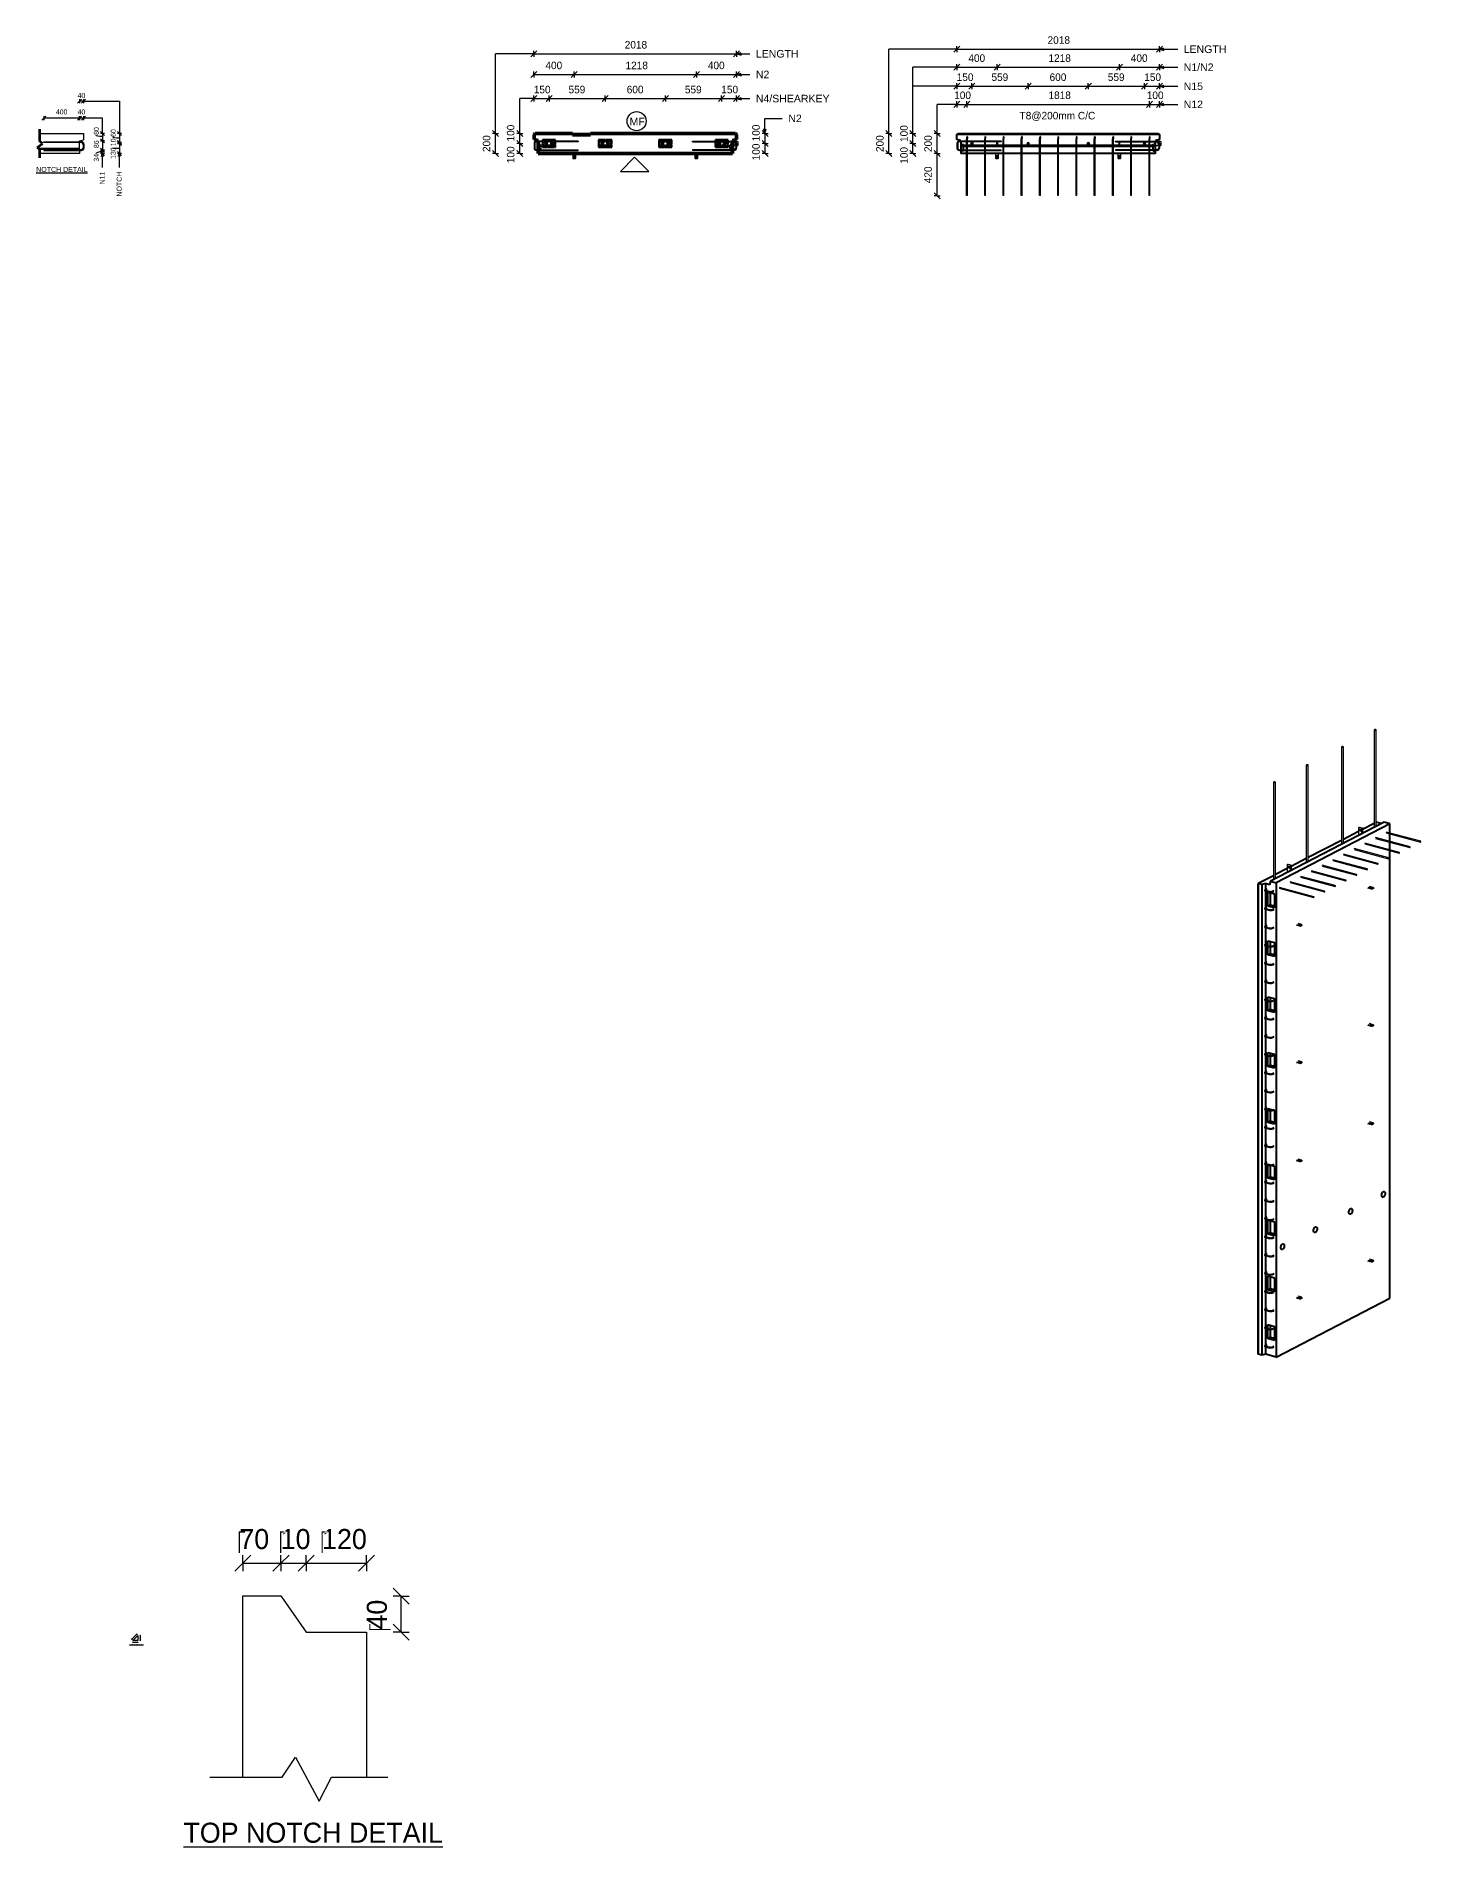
# Model space of a CAD drawing. Header units: millimetres. Extents: x -2992 to 10800, y 1067 to 19104.
import ezdxf

# ---------------------------------------------------------------- set-up
doc = ezdxf.new("R2010")
doc.units = ezdxf.units.MM
doc.linetypes.add('Dash', pattern=[6.36, 3.18, -3.18])
for name, color, linetype, lineweight in [('A-ANNO-DIMS', 211, 'Continuous', 9), ('A-ANNO-DIMS-3', 211, 'Continuous', 9), ('A-ANNO-DIMS-30', 211, 'Continuous', 9), ('A-ANNO-DIMS-80', 211, 'Continuous', 9), ('A-DETL', 90, 'Continuous', 18), ('A-DETL-THIN', 151, 'Continuous', 18), ('A-GENM', 13, 'Continuous', 18), ('A-WALL', 113, 'Continuous', 25), ('A-WALL-HDLN', 110, 'Dash', 25), ('G-ANNO-TEXT', 231, 'Continuous', 9), ('S-RBAR', 171, 'Continuous', 18)]:
    doc.layers.add(name, color=color, linetype=linetype, lineweight=lineweight)
doc.styles.add('Arial', font='arial.ttf', dxfattribs={"height": 50})
doc.styles.add('Arial_1', font='arial.ttf', dxfattribs={"height": 7.5})
doc.styles.add('Arial_2', font='arial.ttf', dxfattribs={"height": 75})
doc.styles.add('Nirmala UI Semilight', font='NirmalaS.ttf', dxfattribs={"height": 50})
doc.styles.add('Nirmala UI Semilight_1', font='NirmalaS.ttf', dxfattribs={"height": 7.5})
doc.styles.add('Nirmala UI Semilight_2', font='NirmalaS.ttf', dxfattribs={"height": 200})
doc.styles.add('Nirmala UI Semilight_3', font='NirmalaS.ttf', dxfattribs={"height": 200})
doc.styles.add('Nirmala UI Semilight_4', font='NirmalaS.ttf', dxfattribs={"height": 75})
doc.dimstyles.new('Arrow_Filled_-_2_5_NI_UI', dxfattribs={"dimscale": 304.8, "dimtxt": 7.85523, "dimasz": 0.019685, "dimexe": 0.009843, "dimexo": 0.0625, "dimgap": 0.009843, "dimtad": 1, "dimdec": 0, "dimzin": 0, "dimdsep": 46, "dimtxsty": 'Nirmala UI Semilight_1', "dimblk1": 'OBLIQUE', "dimblk2": 'OBLIQUE', "dimsah": 1, "dimcen": 0.09, "dimazin": 0, "dimtfac": 1, "dimtdec": 4, "dimtix": 1, "dimtmove": 0, "dimatfit": 3, "dimfxl": 0.009843, "dimfxlon": 1, "dimtvp": 1, "dimtolj": 1, "dimtzin": 0, "dimarcsym": 2})
doc.dimstyles.new('Arrow_Filled_-_2_5_NI_UI_1', dxfattribs={"dimscale": 304.8, "dimtxt": 209.472789, "dimasz": 0.524934, "dimexe": 0.262467, "dimexo": 0.0625, "dimgap": 0.262467, "dimtad": 1, "dimdec": 0, "dimzin": 0, "dimdsep": 46, "dimtxsty": 'Nirmala UI Semilight_2', "dimblk1": 'OBLIQUE', "dimblk2": 'OBLIQUE', "dimsah": 1, "dimcen": 0.09, "dimazin": 0, "dimtfac": 1, "dimtdec": 4, "dimtix": 1, "dimtmove": 2, "dimatfit": 3, "dimfxl": 0.262467, "dimfxlon": 1, "dimtvp": 1, "dimtolj": 1, "dimtzin": 0, "dimarcsym": 2})
doc.dimstyles.new('Arrow_Filled_-_2_5_NI_UI_2', dxfattribs={"dimscale": 304.8, "dimtxt": 209.472789, "dimasz": 0.524934, "dimexe": 0.262467, "dimexo": 0.0625, "dimgap": 0.262467, "dimtad": 1, "dimdec": 0, "dimzin": 0, "dimdsep": 46, "dimtxsty": 'Nirmala UI Semilight_2', "dimblk1": 'OBLIQUE', "dimblk2": 'OBLIQUE', "dimsah": 1, "dimcen": 0.09, "dimazin": 0, "dimtfac": 1, "dimtdec": 4, "dimtix": 1, "dimtmove": 0, "dimatfit": 3, "dimfxl": 0.262467, "dimfxlon": 1, "dimtvp": 1, "dimtolj": 1, "dimtzin": 0, "dimarcsym": 2})
doc.dimstyles.new('Arrow_Filled_-_2_5_NI_UI_3', dxfattribs={"dimscale": 304.8, "dimtxt": 78.552296, "dimasz": 0.19685, "dimexe": 0.098425, "dimexo": 0.0625, "dimgap": 0.098425, "dimtad": 1, "dimdec": 0, "dimzin": 0, "dimdsep": 46, "dimtxsty": 'Nirmala UI Semilight_4', "dimblk1": 'OBLIQUE', "dimblk2": 'OBLIQUE', "dimsah": 1, "dimcen": 0.09, "dimazin": 0, "dimtfac": 1, "dimtdec": 4, "dimtix": 1, "dimtmove": 0, "dimatfit": 3, "dimfxl": 0.098425, "dimfxlon": 1, "dimtvp": 1, "dimtolj": 1, "dimtzin": 0, "dimarcsym": 2})
doc.dimstyles.new('Arrow_Filled_-_2_5_NI_UI_4', dxfattribs={"dimscale": 304.8, "dimtxt": 78.552296, "dimasz": 0.19685, "dimexe": 0.098425, "dimexo": 0.0625, "dimgap": 0.098425, "dimtad": 1, "dimdec": 0, "dimzin": 0, "dimdsep": 46, "dimtxsty": 'Nirmala UI Semilight_4', "dimblk1": 'OBLIQUE', "dimblk2": 'OBLIQUE', "dimsah": 1, "dimcen": 0.09, "dimazin": 0, "dimtfac": 1, "dimtdec": 4, "dimtix": 1, "dimtmove": 2, "dimatfit": 3, "dimfxl": 0.098425, "dimfxlon": 1, "dimtvp": 1, "dimtolj": 1, "dimtzin": 0, "dimarcsym": 2})

msp = doc.modelspace()

# ---------------------------------------------------------------- texts
at = {"layer": 'G-ANNO-TEXT', "color": 7, "attachment_point": 1}
for s, insert, char_height, width, style in [('LENGTH', (4176.6, 18965.9), 75, 514.683, 'Arial_2'), ('LENGTH', (8438.2, 19012.1), 75, 514.683, 'Arial_2'), ('N2', (4176.6, 18760), 75, 161.139, 'Arial_2'), ('N1/N2', (8438.2, 18832.1), 75, 358.354, 'Arial_2'), ('N15', (8438.2, 18642.1), 75, 230.886, 'Arial_2'), ('40', (-2579.8, 18538), 50, 91.392, 'Nirmala UI Semilight'), ('N4/SHEARKEY', (4176.6, 18520), 75, 885.063, 'Arial_2'), ('N12', (8438.2, 18462.1), 75, 230.886, 'Arial_2'), ('400', (-2796.3, 18374.4), 50, 136.287, 'Nirmala UI Semilight'), ('40', (-2579.8, 18374.4), 50, 91.392, 'Nirmala UI Semilight'), ('MF', (2918.5, 18290.9), 75, 180.38, 'Arial_2'), ('N2', (4499.6, 18322.5), 75, 161.139, 'Arial_2'), ('\\LNOTCH DETAIL', (-2992.1, 17801.3), 50, 622.11, 'Arial'), ('\\LTYPICAL CHAMFER DETAIL', (-2062.8, 3087.5), 7.5, 166.911, 'Arial_1'), ('\\LTOP NOTCH DETAIL', (-1525.9, 1307.2), 200, 2975.864, 'Nirmala UI Semilight_3')]:
    msp.add_mtext(s, dxfattribs=dict(at, insert=insert, char_height=char_height, width=width, style=style))
at = {"layer": 'G-ANNO-TEXT', "color": 7, "char_height": 50, "attachment_point": 1, "rotation": 90}
for s, insert, width, style in [('80', (-2418.2, 18120.9), 89.789, 'Nirmala UI Semilight'), ('86', (-2418.2, 17989.8), 89.789, 'Nirmala UI Semilight'), ('60', (-2249.8, 18100.5), 89.789, 'Nirmala UI Semilight'), ('10', (-2249.8, 18008.1), 76.962, 'Nirmala UI Semilight'), ('34', (-2418.2, 17854.6), 91.392, 'Nirmala UI Semilight'), ('130', (-2249.8, 17881.7), 121.856, 'Nirmala UI Semilight'), ('N11', (-2359, 17627.6), 153.924, 'Arial'), ('NOTCH', (-2190.6, 17506), 301.435, 'Arial')]:
    msp.add_mtext(s, dxfattribs=dict(at, insert=insert, width=width, style=style))

# ---------------------------------------------------------------- blocks, each defined once
blk = doc.blocks.new('RR spread anchor face based - RR-SA-2_5-150-1726819-Elevation Top')
at = {"layer": 'A-GENM'}
for p, q in [((11261, 17935), (11261, 17890)), ((11261, 17890), (11263, 17885)), ((11263, 17885), (11288, 17885)), ((11269, 17901), (11269, 17907)), ((11283, 17907), (11283, 17901)), ((11288, 17885), (11291, 17890)), ((11291, 17890), (11291, 17935))]:
    blk.add_line(p, q, dxfattribs=at)
for centre, start, end in [((11276, 17907), 0, 180), ((11276, 17901), 180, 0)]:
    blk.add_arc(centre, 7, start, end, dxfattribs=at)
blk = doc.blocks.new('RR spread anchor face based - RR-SA-3_0-200-1726827-Elevation Top')
at = {"layer": 'A-GENM'}
for p, q in [((12734, 18051), (12734, 18035)), ((12734, 18051), (12734, 18035)), ((12904, 18055), (12883, 18055)), ((12883, 18044), (12883, 18044)), ((12909, 18053), (12904, 18055)), ((12909, 18018), (12909, 18053)), ((12714, 18035), (12734, 18035)), ((12734, 18015), (12722, 18015)), ((12734, 18035), (12734, 18015)), ((12734, 18035), (12734, 18015)), ((12734, 18015), (12766, 18015)), ((12854, 18015), (12886, 18015)), ((12886, 18026), (12883, 18026)), ((12894, 18015), (12904, 18015)), ((12904, 18015), (12909, 18018))]:
    blk.add_line(p, q, dxfattribs=at)
for centre, start, end in [((12883, 18035), 90, 270), ((12887, 18035), 324.8077, 43.7744)]:
    blk.add_arc(centre, 9, start, end, dxfattribs=at)
blk = doc.blocks.new('RR spread anchor face based - RR-SA-4_0-240-1726833-Elevation Top1')
at = {"layer": 'A-GENM'}
for p, q in [((11270, 18051), (11270, 18015)), ((11282, 18015), (11282, 18051)), ((11270, 18015), (11282, 18015))]:
    blk.add_line(p, q, dxfattribs=at)
blk = doc.blocks.new('RR spread anchor face based - RR-SA-2_5-150-1726819-Elevation Top1')
at = {"layer": 'A-GENM'}
for p, q in [((11261, 17935), (11261, 17890)), ((11261, 17890), (11263, 17885)), ((11263, 17885), (11288, 17885)), ((11269, 17901), (11269, 17907)), ((11283, 17907), (11283, 17901)), ((11288, 17885), (11291, 17890)), ((11291, 17890), (11291, 17935))]:
    blk.add_line(p, q, dxfattribs=at)
for centre, start, end in [((11276, 17907), 0, 180), ((11276, 17901), 180, 0)]:
    blk.add_arc(centre, 7, start, end, dxfattribs=at)
blk = doc.blocks.new('RR spread anchor face based - RR-SA-3_0-200-1726827-Elevation Top1')
at = {"layer": 'A-GENM'}
for p, q in [((12904, 18055), (12883, 18055)), ((12883, 18044), (12883, 18044)), ((12909, 18053), (12904, 18055)), ((12909, 18018), (12909, 18053)), ((12854, 18015), (12886, 18015)), ((12886, 18026), (12883, 18026)), ((12894, 18015), (12904, 18015)), ((12904, 18015), (12909, 18018))]:
    blk.add_line(p, q, dxfattribs=at)
for centre, start, end in [((12883, 18035), 90, 270), ((12887, 18035), 324.8077, 43.7744)]:
    blk.add_arc(centre, 9, start, end, dxfattribs=at)
blk = doc.blocks.new('Rebar Bar - Part 3166313199-431004-3D Ortho')
at = {"layer": 'S-RBAR'}
for p, q in [((-8255, 10611), (-8271, 10603)), ((-8267, 10595), (-8251, 10604))]:
    blk.add_line(p, q, dxfattribs=at)
blk = doc.blocks.new('Rebar Bar - Part 2227165887-431004-3D Ortho')
at = {"layer": 'S-RBAR'}
for points in [[(-8271, 10603, 0), (-8271, 10602, 0), (-8272, 10602, 0), (-8272, 10602, 0), (-8273, 10601, 0), (-8273, 10601, 0), (-8274, 10600, 0), (-8274, 10600, 0), (-8275, 10599, 0), (-8275, 10599, 0), (-8276, 10598, 0), (-8276, 10598, 0), (-8276, 10597, 0), (-8276, 10597, 0), (-8277, 10596, 0), (-8277, 10595, 0), (-8277, 10594, 0), (-8277, 10594, 0), (-8276, 10593, 0), (-8276, 10592, 0), (-8276, 10592, 0), (-8276, 10591, 0), (-8275, 10590, 0), (-8275, 10590, 0), (-8274, 10589, 0), (-8274, 10589, 0), (-8274, 10589, 0), (-8273, 10588, 0), (-8273, 10588, 0), (-8272, 10587, 0), (-8271, 10587, 0), (-8271, 10587, 0), (-8270, 10586, 0), (-8270, 10586, 0), (-8269, 10586, 0), (-8268, 10586, 0), (-8268, 10585, 0), (-8267, 10585, 0), (-8266, 10585, 0), (-8266, 10585, 0), (-8265, 10585, 0)], [(-8269, 10595, 0), (-8269, 10595, 0), (-8269, 10595, 0), (-8269, 10595, 0), (-8269, 10595, 0), (-8268, 10595, 0), (-8268, 10595, 0), (-8268, 10594, 0), (-8268, 10594, 0), (-8267, 10594, 0), (-8267, 10594, 0), (-8267, 10594, 0), (-8266, 10594, 0), (-8266, 10593, 0), (-8266, 10593, 0), (-8265, 10593, 0), (-8265, 10593, 0), (-8264, 10593, 0), (-8264, 10593, 0), (-8263, 10592, 0)], [(-8269, 10594, 0), (-8269, 10594, 0), (-8269, 10594, 0), (-8269, 10594, 0), (-8268, 10595, 0), (-8268, 10595, 0), (-8268, 10595, 0), (-8268, 10595, 0), (-8267, 10595, 0), (-8267, 10595, 0), (-8267, 10595, 0)]]:
    blk.add_polyline3d(points, dxfattribs=at)
blk = doc.blocks.new('Rebar Bar - Part 981547073-431004-3D Ortho')
at = {"layer": 'S-RBAR'}
for p, q in [((-8265, 10585), (-8228, 10575)), ((-8226, 10582), (-8263, 10592))]:
    blk.add_line(p, q, dxfattribs=at)
blk = doc.blocks.new('Rebar Bar - Part 2227165887-V1-3D Ortho')
at = {"layer": 'S-RBAR'}
for points in [[(-8197, 10577, 0), (-8198, 10576, 0), (-8198, 10576, 0), (-8199, 10576, 0), (-8200, 10576, 0), (-8200, 10575, 0), (-8201, 10575, 0), (-8202, 10575, 0), (-8203, 10575, 0), (-8203, 10574, 0), (-8204, 10574, 0), (-8205, 10574, 0), (-8206, 10574, 0), (-8206, 10574, 0), (-8207, 10574, 0), (-8208, 10574, 0), (-8209, 10573, 0), (-8210, 10573, 0), (-8211, 10573, 0), (-8211, 10573, 0), (-8212, 10573, 0), (-8213, 10573, 0), (-8214, 10573, 0), (-8215, 10573, 0), (-8216, 10573, 0), (-8216, 10573, 0), (-8217, 10573, 0), (-8218, 10573, 0), (-8219, 10573, 0), (-8220, 10573, 0), (-8221, 10573, 0), (-8222, 10573, 0), (-8222, 10574, 0), (-8223, 10574, 0), (-8224, 10574, 0), (-8225, 10574, 0), (-8226, 10574, 0), (-8226, 10574, 0), (-8227, 10574, 0), (-8228, 10575, 0), (-8228, 10575, 0)], [(-8201, 10584, 0), (-8201, 10584, 0), (-8202, 10583, 0), (-8202, 10583, 0), (-8203, 10583, 0), (-8203, 10583, 0), (-8204, 10583, 0), (-8204, 10583, 0), (-8205, 10582, 0), (-8205, 10582, 0), (-8206, 10582, 0), (-8206, 10582, 0), (-8207, 10582, 0), (-8208, 10582, 0), (-8208, 10582, 0), (-8209, 10582, 0), (-8210, 10581, 0), (-8210, 10581, 0), (-8211, 10581, 0), (-8212, 10581, 0), (-8213, 10581, 0), (-8213, 10581, 0), (-8214, 10581, 0), (-8215, 10581, 0), (-8216, 10581, 0), (-8216, 10581, 0), (-8217, 10581, 0), (-8218, 10581, 0), (-8219, 10581, 0), (-8219, 10581, 0), (-8220, 10581, 0), (-8221, 10581, 0), (-8221, 10581, 0), (-8222, 10582, 0), (-8223, 10582, 0), (-8223, 10582, 0), (-8224, 10582, 0), (-8225, 10582, 0), (-8225, 10582, 0), (-8226, 10582, 0), (-8226, 10582, 0)]]:
    blk.add_polyline3d(points, dxfattribs=at)
blk = doc.blocks.new('Rebar Bar - Part 3131074535-431004-3D Ortho')
at = {"layer": 'S-RBAR'}
for p, q in [((-8185, 10592), (-8201, 10584)), ((-8197, 10577), (-8181, 10585))]:
    blk.add_line(p, q, dxfattribs=at)
blk = doc.blocks.new('Rebar Bar - Part 3131074535-V2-3D Ortho')
at = {"layer": 'S-RBAR'}
for p, q in [((-8178, 10051), (-8201, 10039)), ((-8197, 10032), (-8178, 10042))]:
    blk.add_line(p, q, dxfattribs=at)
blk = doc.blocks.new('Rebar Bar - Part 3166313199-V3-3D Ortho')
at = {"layer": 'S-RBAR'}
for p, q in [((-8255, 7887), (-8271, 7879)), ((-8267, 7872), (-8251, 7880))]:
    blk.add_line(p, q, dxfattribs=at)
blk = doc.blocks.new('Rebar Bar - Part 3131074535-V4-3D Ortho')
at = {"layer": 'S-RBAR'}
for p, q in [((-8185, 7687), (-8201, 7679)), ((-8197, 7671), (-8181, 7680))]:
    blk.add_line(p, q, dxfattribs=at)
blk = doc.blocks.new('Rebar Bar - Part 3131074535-V5-3D Ortho')
at = {"layer": 'S-RBAR'}
for p, q in [((-8184, 7324), (-8201, 7315)), ((-8197, 7308), (-8181, 7317))]:
    blk.add_line(p, q, dxfattribs=at)
blk = doc.blocks.new('RR spread anchor face based - RR-SA-4_0-240-1726833-3D Ortho')
at = {"layer": 'A-GENM'}
for p, q in [((-8050, 10852), (-8052, 10848)), ((-8052, 10848), (-8052, 10772)), ((-8050, 10852), (-8043, 10856)), ((-8022, 10845), (-8050, 10852)), ((-8044, 10826), (-8044, 10830)), ((-8043, 10856), (-8015, 10848)), ((-8036, 10836), (-8036, 10834)), ((-8036, 10834), (-8036, 10830)), ((-8029, 10826), (-8029, 10822)), ((-8022, 10845), (-8015, 10848)), ((-8020, 10840), (-8022, 10845)), ((-8013, 10843), (-8020, 10840)), ((-8020, 10789), (-8020, 10840)), ((-8015, 10848), (-8013, 10843)), ((-8013, 10843), (-8013, 10793))]:
    blk.add_line(p, q, dxfattribs=at)
for points in [[(-8044, 10830, 0), (-8043, 10832, 0), (-8043, 10834, 0), (-8041, 10835, 0), (-8040, 10836, 0), (-8038, 10837, 0), (-8036, 10836, 0), (-8034, 10836, 0), (-8033, 10834, 0), (-8031, 10832, 0), (-8030, 10830, 0), (-8029, 10828, 0), (-8029, 10826, 0)], [(-8029, 10822, 0), (-8029, 10820, 0), (-8030, 10818, 0), (-8031, 10817, 0), (-8033, 10816, 0), (-8034, 10816, 0), (-8036, 10816, 0), (-8038, 10817, 0), (-8040, 10818, 0), (-8041, 10820, 0), (-8043, 10822, 0), (-8043, 10824, 0), (-8044, 10826, 0)], [(-8036, 10830, 0), (-8036, 10828, 0), (-8036, 10825, 0), (-8034, 10823, 0), (-8033, 10822, 0), (-8031, 10820, 0), (-8029, 10820, 0)], [(-8043, 10777, 0), (-8041, 10779, 0), (-8040, 10780, 0), (-8038, 10780, 0), (-8037, 10780, 0)]]:
    blk.add_polyline3d(points, dxfattribs=at)
blk = doc.blocks.new('RR spread anchor face based - RR-SA-2_5-150-1726819-3D Ortho')
at = {"layer": 'A-GENM'}
for p, q in [((-7960, 10256), (-7924, 10246)), ((-7924, 10237), (-7960, 10246)), ((-7906, 10255), (-7943, 10265)), ((-7928, 10251), (-7933, 10252)), ((-7924, 10256), (-7920, 10255)), ((-7924, 10246), (-7918, 10246)), ((-7924, 10237), (-7924, 10246)), ((-7918, 10236), (-7924, 10237)), ((-7918, 10246), (-7904, 10253)), ((-7918, 10246), (-7918, 10236)), ((-7904, 10244), (-7918, 10236)), ((-7904, 10253), (-7906, 10255)), ((-7904, 10253), (-7904, 10244))]:
    blk.add_line(p, q, dxfattribs=at)
for points in [[(-7933, 10252, 0), (-7934, 10252, 0), (-7935, 10253, 0), (-7935, 10254, 0), (-7935, 10254, 0), (-7935, 10255, 0), (-7934, 10256, 0), (-7933, 10256, 0), (-7931, 10256, 0), (-7930, 10257, 0), (-7928, 10257, 0), (-7926, 10257, 0), (-7924, 10256, 0)], [(-7920, 10255, 0), (-7918, 10254, 0), (-7917, 10254, 0), (-7917, 10253, 0), (-7917, 10252, 0), (-7917, 10252, 0), (-7918, 10251, 0), (-7919, 10251, 0), (-7921, 10250, 0), (-7922, 10250, 0), (-7924, 10250, 0), (-7926, 10250, 0), (-7928, 10251, 0)]]:
    blk.add_polyline3d(points, dxfattribs=at)
blk = doc.blocks.new('Rebar Bar - Part 1814174108-431004-3D Ortho')
at = {"layer": 'S-RBAR'}
for p, q in [((-7511, 12023), (-7511, 11053)), ((-7491, 11063), (-7491, 12023))]:
    blk.add_line(p, q, dxfattribs=at)
for points in [[(-7495, 12026, 0), (-7497, 12027, 0), (-7500, 12027, 0), (-7503, 12027, 0), (-7505, 12027, 0), (-7507, 12026, 0), (-7509, 12025, 0), (-7510, 12025, 0), (-7511, 12024, 0), (-7511, 12023, 0), (-7510, 12022, 0), (-7509, 12021, 0), (-7507, 12020, 0)], [(-7507, 12020, 0), (-7505, 12020, 0), (-7502, 12020, 0), (-7499, 12020, 0), (-7497, 12020, 0), (-7495, 12020, 0), (-7493, 12021, 0), (-7492, 12022, 0), (-7491, 12023, 0), (-7491, 12024, 0), (-7492, 12025, 0), (-7493, 12026, 0), (-7495, 12026, 0)]]:
    blk.add_polyline3d(points, dxfattribs=at)
blk = doc.blocks.new('Rebar Bar - Part 1026889929-431004-3D Ortho')
at = {"layer": 'S-RBAR'}
for p, q in [((-8189, 11672), (-8189, 10701)), ((-8169, 10712), (-8169, 11672))]:
    blk.add_line(p, q, dxfattribs=at)
for points in [[(-8173, 11675, 0), (-8175, 11675, 0), (-8178, 11675, 0), (-8181, 11675, 0), (-8183, 11675, 0), (-8185, 11674, 0), (-8187, 11674, 0), (-8188, 11673, 0), (-8189, 11672, 0), (-8189, 11671, 0), (-8188, 11670, 0), (-8187, 11669, 0), (-8185, 11668, 0)], [(-8185, 11668, 0), (-8182, 11668, 0), (-8180, 11668, 0), (-8177, 11668, 0), (-8175, 11668, 0), (-8173, 11669, 0), (-8171, 11669, 0), (-8170, 11670, 0), (-8169, 11671, 0), (-8169, 11672, 0), (-8170, 11673, 0), (-8171, 11674, 0), (-8173, 11675, 0)]]:
    blk.add_polyline3d(points, dxfattribs=at)
blk = doc.blocks.new('Rebar Bar - Part 1386382727-431004-3D Ortho')
at = {"layer": 'S-RBAR'}
for p, q in [((-7184, 12193), (-7184, 11223)), ((-7164, 11233), (-7164, 12193))]:
    blk.add_line(p, q, dxfattribs=at)
for points in [[(-7168, 12196, 0), (-7170, 12196, 0), (-7173, 12197, 0), (-7176, 12197, 0), (-7178, 12196, 0), (-7180, 12196, 0), (-7182, 12195, 0), (-7183, 12194, 0), (-7184, 12193, 0), (-7184, 12192, 0), (-7183, 12191, 0), (-7182, 12191, 0), (-7180, 12190, 0)], [(-7180, 12190, 0), (-7178, 12189, 0), (-7175, 12189, 0), (-7172, 12189, 0), (-7170, 12190, 0), (-7168, 12190, 0), (-7166, 12191, 0), (-7165, 12192, 0), (-7164, 12193, 0), (-7164, 12194, 0), (-7165, 12195, 0), (-7166, 12195, 0), (-7168, 12196, 0)]]:
    blk.add_polyline3d(points, dxfattribs=at)
blk = doc.blocks.new('Rebar Bar - Part 4226160731-431004-3D Ortho')
at = {"layer": 'S-RBAR'}
for p, q in [((-8130, 10616), (-7787, 10524)), ((-7785, 10532), (-8128, 10624))]:
    blk.add_line(p, q, dxfattribs=at)
for points in [[(-7784, 10529, 0), (-7784, 10530, 0), (-7784, 10531, 0), (-7785, 10531, 0), (-7785, 10532, 0), (-7786, 10532, 0), (-7786, 10532, 0), (-7787, 10531, 0), (-7788, 10531, 0), (-7788, 10530, 0), (-7788, 10529, 0), (-7789, 10528, 0), (-7789, 10527, 0)], [(-7789, 10527, 0), (-7789, 10526, 0), (-7788, 10525, 0), (-7788, 10525, 0), (-7788, 10524, 0), (-7787, 10524, 0), (-7786, 10524, 0), (-7786, 10525, 0), (-7785, 10525, 0), (-7785, 10526, 0), (-7784, 10527, 0), (-7784, 10528, 0), (-7784, 10529, 0)]]:
    blk.add_polyline3d(points, dxfattribs=at)
blk = doc.blocks.new('Rebar Bar - Part 4226160731-V6-3D Ortho')
at = {"layer": 'S-RBAR'}
for p, q in [((-8023, 10672), (-7681, 10579)), ((-7679, 10587), (-8021, 10679))]:
    blk.add_line(p, q, dxfattribs=at)
for points in [[(-7678, 10584, 0), (-7678, 10585, 0), (-7678, 10586, 0), (-7678, 10587, 0), (-7679, 10587, 0), (-7679, 10587, 0), (-7680, 10587, 0), (-7681, 10586, 0), (-7681, 10586, 0), (-7682, 10585, 0), (-7682, 10584, 0), (-7682, 10583, 0), (-7682, 10582, 0)], [(-7682, 10582, 0), (-7682, 10581, 0), (-7682, 10580, 0), (-7682, 10580, 0), (-7681, 10579, 0), (-7681, 10579, 0), (-7680, 10579, 0), (-7679, 10580, 0), (-7679, 10581, 0), (-7678, 10581, 0), (-7678, 10582, 0), (-7678, 10583, 0), (-7678, 10584, 0)]]:
    blk.add_polyline3d(points, dxfattribs=at)
blk = doc.blocks.new('Rebar Bar - Part 4226160731-V7-3D Ortho')
at = {"layer": 'S-RBAR'}
for p, q in [((-7492, 10948), (-7149, 10855)), ((-7147, 10863), (-7489, 10955))]:
    blk.add_line(p, q, dxfattribs=at)
for points in [[(-7146, 10860, 0), (-7146, 10861, 0), (-7146, 10862, 0), (-7147, 10863, 0), (-7147, 10863, 0), (-7148, 10863, 0), (-7148, 10863, 0), (-7149, 10862, 0), (-7150, 10862, 0), (-7150, 10861, 0), (-7150, 10860, 0), (-7151, 10859, 0), (-7151, 10858, 0)], [(-7151, 10858, 0), (-7151, 10857, 0), (-7150, 10856, 0), (-7150, 10856, 0), (-7150, 10855, 0), (-7149, 10855, 0), (-7148, 10855, 0), (-7148, 10856, 0), (-7147, 10856, 0), (-7147, 10857, 0), (-7146, 10858, 0), (-7146, 10859, 0), (-7146, 10860, 0)]]:
    blk.add_polyline3d(points, dxfattribs=at)
blk = doc.blocks.new('DIMBLOCK1-CHAMFER DETAIL')
at = {"layer": 'A-ANNO-DIMS-3'}
for p, q in [((-2029, 3105), (-2032, 3102)), ((-2029, 3105), (-2026, 3108)), ((-2029, 3105), (-2029, 3108)), ((-2029, 3105), (-1979, 3105)), ((-2029, 3105), (-2029, 3102)), ((-1979, 3105), (-1982, 3102)), ((-1979, 3105), (-1976, 3108)), ((-1979, 3105), (-1979, 3108)), ((-1979, 3105), (-1979, 3102))]:
    blk.add_line(p, q, dxfattribs=at)
at = {"layer": 'A-ANNO-DIMS-3', "color": 0, "insert": (-2009, 3118), "char_height": 7.5, "width": 11.65, "attachment_point": 1, "line_spacing_factor": 1.142579, "style": 'Nirmala UI Semilight_1'}
blk.add_mtext('\u202a10', dxfattribs=at)
blk = doc.blocks.new('_Oblique')
at = {"color": 0, "linetype": 'ByBlock', "lineweight": -2}
blk.add_line((-0.5, -0.5), (0.5, 0.5), dxfattribs=at)
blk = doc.blocks.new('DIMBLOCK2-CHAMFER DETAIL')
at = {"layer": 'A-ANNO-DIMS-3'}
for p, q in [((-1958, 3173), (-1961, 3176)), ((-1958, 3173), (-1961, 3173)), ((-1958, 3123), (-1961, 3126)), ((-1958, 3123), (-1961, 3123)), ((-1958, 3173), (-1958, 3123)), ((-1958, 3173), (-1955, 3170)), ((-1958, 3173), (-1955, 3173)), ((-1958, 3123), (-1955, 3120)), ((-1958, 3123), (-1955, 3123))]:
    blk.add_line(p, q, dxfattribs=at)
at = {"layer": 'A-ANNO-DIMS-3', "color": 0, "insert": (-1970, 3143), "char_height": 7.5, "width": 11.65, "attachment_point": 1, "rotation": 90, "line_spacing_factor": 1.142579, "style": 'Nirmala UI Semilight_1'}
blk.add_mtext('\u202a10', dxfattribs=at)
blk = doc.blocks.new('DIMBLOCK3-CHAMFER DETAIL')
at = {"layer": 'A-ANNO-DIMS-3'}
for p, q in [((-2041, 3135), (-2043, 3137)), ((-2041, 3135), (-1991, 3185)), ((-2041, 3135), (-2041, 3139)), ((-2041, 3135), (-2041, 3130)), ((-2041, 3135), (-2038, 3133)), ((-1991, 3185), (-1993, 3187)), ((-1991, 3185), (-1991, 3189)), ((-1991, 3185), (-1991, 3180)), ((-1991, 3185), (-1988, 3183))]:
    blk.add_line(p, q, dxfattribs=at)
at = {"layer": 'A-ANNO-DIMS-3', "color": 0, "insert": (-2028, 3165), "char_height": 7.5, "width": 11.83, "attachment_point": 1, "rotation": 45, "line_spacing_factor": 1.142579, "style": 'Nirmala UI Semilight_1'}
blk.add_mtext('\u202a14', dxfattribs=at)
blk = doc.blocks.new('DIMBLOCK4-TOP NOTCH DETAIL')
at = {"layer": 'A-ANNO-DIMS-80'}
for p, q in [((-934, 3892), (-854, 3972)), ((-934, 3892), (-934, 3972)), ((-554, 3892), (-474, 3972)), ((-554, 3892), (-554, 3972)), ((-934, 3892), (-1014, 3812)), ((-934, 3892), (-554, 3892)), ((-934, 3892), (-934, 3812)), ((-554, 3892), (-634, 3812)), ((-554, 3892), (-554, 3812))]:
    blk.add_line(p, q, dxfattribs=at)
at = {"layer": 'A-ANNO-DIMS-80', "color": 0, "insert": (-969, 4233), "char_height": 200, "width": 356.48, "attachment_point": 1, "line_spacing_factor": 1.142579, "style": 'Nirmala UI Semilight_2'}
blk.add_mtext('\u202a70', dxfattribs=at)
blk = doc.blocks.new('DIMBLOCK5-TOP NOTCH DETAIL')
at = {"layer": 'A-ANNO-DIMS-80'}
for p, q in [((-554, 3892), (-474, 3972)), ((-554, 3892), (-554, 3972)), ((-302, 3892), (-222, 3972)), ((-302, 3892), (-302, 3972)), ((-554, 3892), (-634, 3812)), ((-554, 3892), (-302, 3892)), ((-554, 3892), (-554, 3812)), ((-302, 3892), (-382, 3812)), ((-302, 3892), (-302, 3812))]:
    blk.add_line(p, q, dxfattribs=at)
at = {"layer": 'A-ANNO-DIMS-80', "color": 0, "insert": (-557, 4233), "char_height": 200, "width": 310.78, "attachment_point": 1, "line_spacing_factor": 1.142579, "style": 'Nirmala UI Semilight_2'}
blk.add_mtext('\u202a10', dxfattribs=at)
blk = doc.blocks.new('DIMBLOCK6-TOP NOTCH DETAIL')
at = {"layer": 'A-ANNO-DIMS-80'}
for p, q in [((-302, 3892), (-222, 3972)), ((-302, 3892), (-302, 3972)), ((298, 3892), (378, 3972)), ((298, 3892), (298, 3972)), ((-302, 3892), (-382, 3812)), ((-302, 3892), (298, 3892)), ((-302, 3892), (-302, 3812)), ((298, 3892), (218, 3812)), ((298, 3892), (298, 3812))]:
    blk.add_line(p, q, dxfattribs=at)
at = {"layer": 'A-ANNO-DIMS-80', "color": 0, "insert": (-145, 4233), "char_height": 200, "width": 493.59, "attachment_point": 1, "line_spacing_factor": 1.142579, "style": 'Nirmala UI Semilight_2'}
blk.add_mtext('\u202a120', dxfattribs=at)
blk = doc.blocks.new('DIMBLOCK7-TOP NOTCH DETAIL')
at = {"layer": 'A-ANNO-DIMS-80'}
for p, q in [((642, 3565), (562, 3645)), ((642, 3565), (562, 3565)), ((642, 3205), (642, 3565)), ((642, 3565), (722, 3485)), ((642, 3565), (722, 3565)), ((642, 3205), (562, 3285)), ((642, 3205), (562, 3205)), ((642, 3205), (722, 3125)), ((642, 3205), (722, 3205))]:
    blk.add_line(p, q, dxfattribs=at)
at = {"layer": 'A-ANNO-DIMS-80', "color": 0, "insert": (301, 3231), "char_height": 200, "width": 370.2, "attachment_point": 1, "rotation": 90, "line_spacing_factor": 1.142579, "style": 'Nirmala UI Semilight_2'}
blk.add_mtext('\u202a40', dxfattribs=at)
blk = doc.blocks.new('DIMBLOCK8-Elevation Top')
at = {"layer": 'A-ANNO-DIMS-30'}
for p, q in [((1966, 18928), (1996, 18958)), ((1966, 18928), (1966, 18958)), ((3984, 18928), (4014, 18958)), ((3984, 18928), (3984, 18958)), ((1966, 18928), (1936, 18898)), ((1966, 18928), (3984, 18928)), ((1966, 18928), (1966, 18898)), ((3984, 18928), (3954, 18898)), ((3984, 18928), (3984, 18898))]:
    blk.add_line(p, q, dxfattribs=at)
at = {"layer": 'A-ANNO-DIMS-30', "color": 0, "insert": (2870, 19056), "char_height": 75, "width": 253.65, "attachment_point": 1, "line_spacing_factor": 1.142579, "style": 'Nirmala UI Semilight_4'}
blk.add_mtext('2018', dxfattribs=at)
blk = doc.blocks.new('DIMBLOCK9-Elevation Top')
at = {"layer": 'A-ANNO-DIMS-30'}
for p, q in [((1966, 18482), (1936, 18452)), ((1966, 18482), (1996, 18512)), ((1966, 18482), (1966, 18512)), ((1966, 18482), (2116, 18482)), ((1966, 18482), (1966, 18452)), ((2116, 18482), (2086, 18452)), ((2116, 18482), (2146, 18512)), ((2116, 18482), (2116, 18512)), ((2116, 18482), (2116, 18452))]:
    blk.add_line(p, q, dxfattribs=at)
at = {"layer": 'A-ANNO-DIMS-30', "color": 0, "insert": (1964, 18610), "char_height": 75, "width": 185.1, "attachment_point": 1, "line_spacing_factor": 1.142579, "style": 'Nirmala UI Semilight_4'}
blk.add_mtext('150', dxfattribs=at)
blk = doc.blocks.new('DIMBLOCK10-Elevation Top')
at = {"layer": 'A-ANNO-DIMS-30'}
for p, q in [((2116, 18482), (2086, 18452)), ((2116, 18482), (2146, 18512)), ((2116, 18482), (2116, 18512)), ((2116, 18482), (2675, 18482)), ((2116, 18482), (2116, 18452)), ((2675, 18482), (2645, 18452)), ((2675, 18482), (2705, 18512)), ((2675, 18482), (2675, 18512)), ((2675, 18482), (2675, 18452))]:
    blk.add_line(p, q, dxfattribs=at)
at = {"layer": 'A-ANNO-DIMS-30', "color": 0, "insert": (2310, 18610), "char_height": 75, "width": 205.66, "attachment_point": 1, "line_spacing_factor": 1.142579, "style": 'Nirmala UI Semilight_4'}
blk.add_mtext('559', dxfattribs=at)
blk = doc.blocks.new('DIMBLOCK11-Elevation Top')
at = {"layer": 'A-ANNO-DIMS-30'}
for p, q in [((2675, 18482), (2645, 18452)), ((2675, 18482), (2705, 18512)), ((2675, 18482), (2675, 18512)), ((2675, 18482), (3275, 18482)), ((2675, 18482), (2675, 18452)), ((3275, 18482), (3245, 18452)), ((3275, 18482), (3305, 18512)), ((3275, 18482), (3275, 18512)), ((3275, 18482), (3275, 18452))]:
    blk.add_line(p, q, dxfattribs=at)
at = {"layer": 'A-ANNO-DIMS-30', "color": 0, "insert": (2890, 18610), "char_height": 75, "width": 205.66, "attachment_point": 1, "line_spacing_factor": 1.142579, "style": 'Nirmala UI Semilight_4'}
blk.add_mtext('600', dxfattribs=at)
blk = doc.blocks.new('DIMBLOCK12-Elevation Top')
at = {"layer": 'A-ANNO-DIMS-30'}
for p, q in [((3275, 18482), (3245, 18452)), ((3275, 18482), (3305, 18512)), ((3275, 18482), (3275, 18512)), ((3275, 18482), (3834, 18482)), ((3275, 18482), (3275, 18452)), ((3834, 18482), (3804, 18452)), ((3834, 18482), (3864, 18512)), ((3834, 18482), (3834, 18512)), ((3834, 18482), (3834, 18452))]:
    blk.add_line(p, q, dxfattribs=at)
at = {"layer": 'A-ANNO-DIMS-30', "color": 0, "insert": (3469, 18610), "char_height": 75, "width": 205.66, "attachment_point": 1, "line_spacing_factor": 1.142579, "style": 'Nirmala UI Semilight_4'}
blk.add_mtext('559', dxfattribs=at)
blk = doc.blocks.new('DIMBLOCK13-Elevation Top')
at = {"layer": 'A-ANNO-DIMS-30'}
for p, q in [((3834, 18482), (3804, 18452)), ((3834, 18482), (3864, 18512)), ((3834, 18482), (3834, 18512)), ((3834, 18482), (3984, 18482)), ((3834, 18482), (3834, 18452)), ((3984, 18482), (3954, 18452)), ((3984, 18482), (4014, 18512)), ((3984, 18482), (3984, 18512)), ((3984, 18482), (3984, 18452))]:
    blk.add_line(p, q, dxfattribs=at)
at = {"layer": 'A-ANNO-DIMS-30', "color": 0, "insert": (3832, 18610), "char_height": 75, "width": 185.1, "attachment_point": 1, "line_spacing_factor": 1.142579, "style": 'Nirmala UI Semilight_4'}
blk.add_mtext('150', dxfattribs=at)
blk = doc.blocks.new('DIMBLOCK14-Elevation Top')
at = {"layer": 'A-ANNO-DIMS-30'}
for p, q in [((1966, 18722), (1936, 18692)), ((1966, 18722), (1996, 18752)), ((1966, 18722), (1966, 18752)), ((1966, 18722), (2366, 18722)), ((1966, 18722), (1966, 18692)), ((2366, 18722), (2336, 18692)), ((2366, 18722), (2396, 18752)), ((2366, 18722), (2366, 18752)), ((2366, 18722), (2366, 18692))]:
    blk.add_line(p, q, dxfattribs=at)
at = {"layer": 'A-ANNO-DIMS-30', "color": 0, "insert": (2080, 18850), "char_height": 75, "width": 207.38, "attachment_point": 1, "line_spacing_factor": 1.142579, "style": 'Nirmala UI Semilight_4'}
blk.add_mtext('400', dxfattribs=at)
blk = doc.blocks.new('DIMBLOCK15-Elevation Top')
at = {"layer": 'A-ANNO-DIMS-30'}
for p, q in [((2366, 18722), (2336, 18692)), ((2366, 18722), (2396, 18752)), ((2366, 18722), (2366, 18752)), ((2366, 18722), (3584, 18722)), ((2366, 18722), (2366, 18692)), ((3584, 18722), (3554, 18692)), ((3584, 18722), (3614, 18752)), ((3584, 18722), (3584, 18752)), ((3584, 18722), (3584, 18692))]:
    blk.add_line(p, q, dxfattribs=at)
at = {"layer": 'A-ANNO-DIMS-30', "color": 0, "insert": (2878, 18850), "char_height": 75, "width": 233.09, "attachment_point": 1, "line_spacing_factor": 1.142579, "style": 'Nirmala UI Semilight_4'}
blk.add_mtext('1218', dxfattribs=at)
blk = doc.blocks.new('DIMBLOCK16-Elevation Top')
at = {"layer": 'A-ANNO-DIMS-30'}
for p, q in [((3584, 18722), (3554, 18692)), ((3584, 18722), (3614, 18752)), ((3584, 18722), (3584, 18752)), ((3584, 18722), (3984, 18722)), ((3584, 18722), (3584, 18692)), ((3984, 18722), (3954, 18692)), ((3984, 18722), (4014, 18752)), ((3984, 18722), (3984, 18752)), ((3984, 18722), (3984, 18692))]:
    blk.add_line(p, q, dxfattribs=at)
at = {"layer": 'A-ANNO-DIMS-30', "color": 0, "insert": (3698, 18850), "char_height": 75, "width": 207.38, "attachment_point": 1, "line_spacing_factor": 1.142579, "style": 'Nirmala UI Semilight_4'}
blk.add_mtext('400', dxfattribs=at)
blk = doc.blocks.new('DIMBLOCK17-Elevation Top')
at = {"layer": 'A-ANNO-DIMS-30'}
for p, q in [((1584, 18135), (1554, 18165)), ((1584, 18135), (1554, 18135)), ((1584, 17935), (1584, 18135)), ((1584, 18135), (1614, 18105)), ((1584, 18135), (1614, 18135)), ((1584, 17935), (1554, 17965)), ((1584, 17935), (1554, 17935)), ((1584, 17935), (1614, 17905)), ((1584, 17935), (1614, 17935))]:
    blk.add_line(p, q, dxfattribs=at)
at = {"layer": 'A-ANNO-DIMS-30', "color": 0, "insert": (1456, 17950), "char_height": 75, "width": 205.66, "attachment_point": 1, "rotation": 90, "line_spacing_factor": 1.142579, "style": 'Nirmala UI Semilight_4'}
blk.add_mtext('200', dxfattribs=at)
blk = doc.blocks.new('DIMBLOCK18-Elevation Top')
at = {"layer": 'A-ANNO-DIMS-30'}
for p, q in [((1824, 18035), (1794, 18065)), ((1824, 18035), (1794, 18035)), ((1824, 17935), (1794, 17965)), ((1824, 17935), (1794, 17935)), ((1824, 17935), (1824, 18035)), ((1824, 18035), (1854, 18005)), ((1824, 18035), (1854, 18035)), ((1824, 17935), (1854, 17905)), ((1824, 17935), (1854, 17935))]:
    blk.add_line(p, q, dxfattribs=at)
at = {"layer": 'A-ANNO-DIMS-30', "color": 0, "insert": (1696, 17839), "char_height": 75, "width": 185.1, "attachment_point": 1, "rotation": 90, "line_spacing_factor": 1.142579, "style": 'Nirmala UI Semilight_4'}
blk.add_mtext('100', dxfattribs=at)
blk = doc.blocks.new('DIMBLOCK19-Elevation Top')
at = {"layer": 'A-ANNO-DIMS-30'}
for p, q in [((1824, 18135), (1794, 18165)), ((1824, 18135), (1794, 18135)), ((1824, 18035), (1794, 18065)), ((1824, 18035), (1824, 18135)), ((1824, 18135), (1854, 18105)), ((1824, 18135), (1854, 18135)), ((1824, 18035), (1794, 18035)), ((1824, 18035), (1854, 18005)), ((1824, 18035), (1854, 18035))]:
    blk.add_line(p, q, dxfattribs=at)
at = {"layer": 'A-ANNO-DIMS-30', "color": 0, "insert": (1696, 18055), "char_height": 75, "width": 185.1, "attachment_point": 1, "rotation": 90, "line_spacing_factor": 1.142579, "style": 'Nirmala UI Semilight_4'}
blk.add_mtext('100', dxfattribs=at)
blk = doc.blocks.new('DIMBLOCK20-Elevation Top')
at = {"layer": 'A-ANNO-DIMS-30'}
for p, q in [((4268, 18035), (4238, 18065)), ((4268, 18035), (4238, 18035)), ((4268, 17935), (4238, 17965)), ((4268, 17935), (4238, 17935)), ((4268, 17935), (4268, 18035)), ((4268, 18035), (4298, 18005)), ((4268, 18035), (4298, 18035)), ((4268, 17935), (4298, 17905)), ((4268, 17935), (4298, 17935))]:
    blk.add_line(p, q, dxfattribs=at)
at = {"layer": 'A-ANNO-DIMS-30', "color": 0, "insert": (4140, 17867), "char_height": 75, "width": 185.1, "attachment_point": 1, "rotation": 90, "line_spacing_factor": 1.142579, "style": 'Nirmala UI Semilight_4'}
blk.add_mtext('100', dxfattribs=at)
blk = doc.blocks.new('DIMBLOCK21-Elevation Top')
at = {"layer": 'A-ANNO-DIMS-30'}
for p, q in [((4268, 18135), (4238, 18165)), ((4268, 18135), (4238, 18135)), ((4268, 18035), (4238, 18065)), ((4268, 18035), (4268, 18135)), ((4268, 18135), (4298, 18105)), ((4268, 18135), (4298, 18135)), ((4268, 18035), (4238, 18035)), ((4268, 18035), (4298, 18005)), ((4268, 18035), (4298, 18035))]:
    blk.add_line(p, q, dxfattribs=at)
at = {"layer": 'A-ANNO-DIMS-30', "color": 0, "insert": (4140, 18056), "char_height": 75, "width": 185.1, "attachment_point": 1, "rotation": 90, "line_spacing_factor": 1.142579, "style": 'Nirmala UI Semilight_4'}
blk.add_mtext('100', dxfattribs=at)
blk = doc.blocks.new('DIMBLOCK22-Elevation Top1')
at = {"layer": 'A-ANNO-DIMS-30'}
for p, q in [((6179, 18975), (6149, 18945)), ((6179, 18975), (6209, 19005)), ((6179, 18975), (6179, 19005)), ((6179, 18975), (8197, 18975)), ((6179, 18975), (6179, 18945)), ((8197, 18975), (8167, 18945)), ((8197, 18975), (8227, 19005)), ((8197, 18975), (8197, 19005)), ((8197, 18975), (8197, 18945))]:
    blk.add_line(p, q, dxfattribs=at)
at = {"layer": 'A-ANNO-DIMS-30', "color": 0, "insert": (7082, 19103), "char_height": 75, "width": 253.65, "attachment_point": 1, "line_spacing_factor": 1.142579, "style": 'Nirmala UI Semilight_4'}
blk.add_mtext('2018', dxfattribs=at)
blk = doc.blocks.new('DIMBLOCK23-Elevation Top1')
at = {"layer": 'A-ANNO-DIMS-30'}
for p, q in [((6179, 18795), (6149, 18765)), ((6179, 18795), (6209, 18825)), ((6179, 18795), (6179, 18825)), ((6179, 18795), (6579, 18795)), ((6179, 18795), (6179, 18765)), ((6579, 18795), (6549, 18765)), ((6579, 18795), (6609, 18825)), ((6579, 18795), (6579, 18825)), ((6579, 18795), (6579, 18765))]:
    blk.add_line(p, q, dxfattribs=at)
at = {"layer": 'A-ANNO-DIMS-30', "color": 0, "insert": (6293, 18923), "char_height": 75, "width": 207.38, "attachment_point": 1, "line_spacing_factor": 1.142579, "style": 'Nirmala UI Semilight_4'}
blk.add_mtext('400', dxfattribs=at)
blk = doc.blocks.new('DIMBLOCK24-Elevation Top1')
at = {"layer": 'A-ANNO-DIMS-30'}
for p, q in [((6579, 18795), (6549, 18765)), ((6579, 18795), (6609, 18825)), ((6579, 18795), (6579, 18825)), ((6579, 18795), (7797, 18795)), ((6579, 18795), (6579, 18765)), ((7797, 18795), (7767, 18765)), ((7797, 18795), (7827, 18825)), ((7797, 18795), (7797, 18825)), ((7797, 18795), (7797, 18765))]:
    blk.add_line(p, q, dxfattribs=at)
at = {"layer": 'A-ANNO-DIMS-30', "color": 0, "insert": (7091, 18923), "char_height": 75, "width": 233.09, "attachment_point": 1, "line_spacing_factor": 1.142579, "style": 'Nirmala UI Semilight_4'}
blk.add_mtext('1218', dxfattribs=at)
blk = doc.blocks.new('DIMBLOCK25-Elevation Top1')
at = {"layer": 'A-ANNO-DIMS-30'}
for p, q in [((7797, 18795), (7767, 18765)), ((7797, 18795), (7827, 18825)), ((7797, 18795), (7797, 18825)), ((7797, 18795), (8197, 18795)), ((7797, 18795), (7797, 18765)), ((8197, 18795), (8167, 18765)), ((8197, 18795), (8227, 18825)), ((8197, 18795), (8197, 18825)), ((8197, 18795), (8197, 18765))]:
    blk.add_line(p, q, dxfattribs=at)
at = {"layer": 'A-ANNO-DIMS-30', "color": 0, "insert": (7911, 18923), "char_height": 75, "width": 207.38, "attachment_point": 1, "line_spacing_factor": 1.142579, "style": 'Nirmala UI Semilight_4'}
blk.add_mtext('400', dxfattribs=at)
blk = doc.blocks.new('DIMBLOCK26-Elevation Top1')
at = {"layer": 'A-ANNO-DIMS-30'}
for p, q in [((6179, 18605), (6149, 18575)), ((6179, 18605), (6209, 18635)), ((6179, 18605), (6179, 18635)), ((6179, 18605), (6329, 18605)), ((6179, 18605), (6179, 18575)), ((6329, 18605), (6299, 18575)), ((6329, 18605), (6359, 18635)), ((6329, 18605), (6329, 18635)), ((6329, 18605), (6329, 18575))]:
    blk.add_line(p, q, dxfattribs=at)
at = {"layer": 'A-ANNO-DIMS-30', "color": 0, "insert": (6177, 18733), "char_height": 75, "width": 185.1, "attachment_point": 1, "line_spacing_factor": 1.142579, "style": 'Nirmala UI Semilight_4'}
blk.add_mtext('150', dxfattribs=at)
blk = doc.blocks.new('DIMBLOCK27-Elevation Top1')
at = {"layer": 'A-ANNO-DIMS-30'}
for p, q in [((6329, 18605), (6299, 18575)), ((6329, 18605), (6359, 18635)), ((6329, 18605), (6329, 18635)), ((6329, 18605), (6888, 18605)), ((6329, 18605), (6329, 18575)), ((6888, 18605), (6858, 18575)), ((6888, 18605), (6918, 18635)), ((6888, 18605), (6888, 18635)), ((6888, 18605), (6888, 18575))]:
    blk.add_line(p, q, dxfattribs=at)
at = {"layer": 'A-ANNO-DIMS-30', "color": 0, "insert": (6523, 18733), "char_height": 75, "width": 205.66, "attachment_point": 1, "line_spacing_factor": 1.142579, "style": 'Nirmala UI Semilight_4'}
blk.add_mtext('559', dxfattribs=at)
blk = doc.blocks.new('DIMBLOCK28-Elevation Top1')
at = {"layer": 'A-ANNO-DIMS-30'}
for p, q in [((6888, 18605), (6858, 18575)), ((6888, 18605), (6918, 18635)), ((6888, 18605), (6888, 18635)), ((6888, 18605), (7488, 18605)), ((6888, 18605), (6888, 18575)), ((7488, 18605), (7458, 18575)), ((7488, 18605), (7518, 18635)), ((7488, 18605), (7488, 18635)), ((7488, 18605), (7488, 18575))]:
    blk.add_line(p, q, dxfattribs=at)
at = {"layer": 'A-ANNO-DIMS-30', "color": 0, "insert": (7102, 18733), "char_height": 75, "width": 205.66, "attachment_point": 1, "line_spacing_factor": 1.142579, "style": 'Nirmala UI Semilight_4'}
blk.add_mtext('600', dxfattribs=at)
blk = doc.blocks.new('DIMBLOCK29-Elevation Top1')
at = {"layer": 'A-ANNO-DIMS-30'}
for p, q in [((7488, 18605), (7458, 18575)), ((7488, 18605), (7518, 18635)), ((7488, 18605), (7488, 18635)), ((7488, 18605), (8047, 18605)), ((7488, 18605), (7488, 18575)), ((8047, 18605), (8017, 18575)), ((8047, 18605), (8077, 18635)), ((8047, 18605), (8047, 18635)), ((8047, 18605), (8047, 18575))]:
    blk.add_line(p, q, dxfattribs=at)
at = {"layer": 'A-ANNO-DIMS-30', "color": 0, "insert": (7682, 18733), "char_height": 75, "width": 205.66, "attachment_point": 1, "line_spacing_factor": 1.142579, "style": 'Nirmala UI Semilight_4'}
blk.add_mtext('559', dxfattribs=at)
blk = doc.blocks.new('DIMBLOCK30-Elevation Top1')
at = {"layer": 'A-ANNO-DIMS-30'}
for p, q in [((8047, 18605), (8017, 18575)), ((8047, 18605), (8077, 18635)), ((8047, 18605), (8047, 18635)), ((8047, 18605), (8197, 18605)), ((8047, 18605), (8047, 18575)), ((8197, 18605), (8167, 18575)), ((8197, 18605), (8227, 18635)), ((8197, 18605), (8197, 18635)), ((8197, 18605), (8197, 18575))]:
    blk.add_line(p, q, dxfattribs=at)
at = {"layer": 'A-ANNO-DIMS-30', "color": 0, "insert": (8045, 18733), "char_height": 75, "width": 185.1, "attachment_point": 1, "line_spacing_factor": 1.142579, "style": 'Nirmala UI Semilight_4'}
blk.add_mtext('150', dxfattribs=at)
blk = doc.blocks.new('DIMBLOCK31-Elevation Top1')
at = {"layer": 'A-ANNO-DIMS-30'}
for p, q in [((5501, 18135), (5471, 18165)), ((5501, 18135), (5471, 18135)), ((5501, 17935), (5501, 18135)), ((5501, 18135), (5531, 18105)), ((5501, 18135), (5531, 18135)), ((5501, 17935), (5471, 17965)), ((5501, 17935), (5471, 17935)), ((5501, 17935), (5531, 17905)), ((5501, 17935), (5531, 17935))]:
    blk.add_line(p, q, dxfattribs=at)
at = {"layer": 'A-ANNO-DIMS-30', "color": 0, "insert": (5374, 17950), "char_height": 75, "width": 205.66, "attachment_point": 1, "rotation": 90, "line_spacing_factor": 1.142579, "style": 'Nirmala UI Semilight_4'}
blk.add_mtext('200', dxfattribs=at)
blk = doc.blocks.new('DIMBLOCK32-Elevation Top1')
at = {"layer": 'A-ANNO-DIMS-30'}
for p, q in [((5741, 18035), (5711, 18065)), ((5741, 18035), (5711, 18035)), ((5741, 17935), (5711, 17965)), ((5741, 17935), (5711, 17935)), ((5741, 17935), (5741, 18035)), ((5741, 18035), (5771, 18005)), ((5741, 18035), (5771, 18035)), ((5741, 17935), (5771, 17905)), ((5741, 17935), (5771, 17935))]:
    blk.add_line(p, q, dxfattribs=at)
at = {"layer": 'A-ANNO-DIMS-30', "color": 0, "insert": (5614, 17833), "char_height": 75, "width": 185.1, "attachment_point": 1, "rotation": 90, "line_spacing_factor": 1.142579, "style": 'Nirmala UI Semilight_4'}
blk.add_mtext('100', dxfattribs=at)
blk = doc.blocks.new('DIMBLOCK33-Elevation Top1')
at = {"layer": 'A-ANNO-DIMS-30'}
for p, q in [((5741, 18135), (5711, 18165)), ((5741, 18135), (5711, 18135)), ((5741, 18035), (5711, 18065)), ((5741, 18035), (5741, 18135)), ((5741, 18135), (5771, 18105)), ((5741, 18135), (5771, 18135)), ((5741, 18035), (5711, 18035)), ((5741, 18035), (5771, 18005)), ((5741, 18035), (5771, 18035))]:
    blk.add_line(p, q, dxfattribs=at)
at = {"layer": 'A-ANNO-DIMS-30', "color": 0, "insert": (5614, 18050), "char_height": 75, "width": 185.1, "attachment_point": 1, "rotation": 90, "line_spacing_factor": 1.142579, "style": 'Nirmala UI Semilight_4'}
blk.add_mtext('100', dxfattribs=at)
blk = doc.blocks.new('DIMBLOCK34-Elevation Top1')
at = {"layer": 'A-ANNO-DIMS-30'}
for p, q in [((6179, 18425), (6149, 18395)), ((6179, 18425), (6209, 18455)), ((6179, 18425), (6179, 18455)), ((6179, 18425), (6279, 18425)), ((6179, 18425), (6179, 18395)), ((6279, 18425), (6249, 18395)), ((6279, 18425), (6309, 18455)), ((6279, 18425), (6279, 18455)), ((6279, 18425), (6279, 18395))]:
    blk.add_line(p, q, dxfattribs=at)
at = {"layer": 'A-ANNO-DIMS-30', "color": 0, "insert": (6152, 18553), "char_height": 75, "width": 185.1, "attachment_point": 1, "line_spacing_factor": 1.142579, "style": 'Nirmala UI Semilight_4'}
blk.add_mtext('100', dxfattribs=at)
blk = doc.blocks.new('DIMBLOCK35-Elevation Top1')
at = {"layer": 'A-ANNO-DIMS-30'}
for p, q in [((6279, 18425), (6249, 18395)), ((6279, 18425), (6309, 18455)), ((6279, 18425), (6279, 18455)), ((6279, 18425), (8097, 18425)), ((6279, 18425), (6279, 18395)), ((8097, 18425), (8067, 18395)), ((8097, 18425), (8127, 18455)), ((8097, 18425), (8097, 18455)), ((8097, 18425), (8097, 18395))]:
    blk.add_line(p, q, dxfattribs=at)
at = {"layer": 'A-ANNO-DIMS-30', "color": 0, "char_height": 75, "attachment_point": 1, "line_spacing_factor": 1.142579, "style": 'Nirmala UI Semilight_4'}
for s, insert, width in [('1818', (7091, 18553), 233.09), ('T8@200mm C/C', (6803, 18350), 923.77)]:
    blk.add_mtext(s, dxfattribs=dict(at, insert=insert, width=width))
blk = doc.blocks.new('DIMBLOCK36-Elevation Top1')
at = {"layer": 'A-ANNO-DIMS-30'}
for p, q in [((8097, 18425), (8067, 18395)), ((8097, 18425), (8127, 18455)), ((8097, 18425), (8097, 18455)), ((8097, 18425), (8197, 18425)), ((8097, 18425), (8097, 18395)), ((8197, 18425), (8167, 18395)), ((8197, 18425), (8227, 18455)), ((8197, 18425), (8197, 18455)), ((8197, 18425), (8197, 18395))]:
    blk.add_line(p, q, dxfattribs=at)
at = {"layer": 'A-ANNO-DIMS-30', "color": 0, "insert": (8070, 18553), "char_height": 75, "width": 185.1, "attachment_point": 1, "line_spacing_factor": 1.142579, "style": 'Nirmala UI Semilight_4'}
blk.add_mtext('100', dxfattribs=at)
blk = doc.blocks.new('DIMBLOCK37-Elevation Top1')
at = {"layer": 'A-ANNO-DIMS-30'}
for p, q in [((5981, 17935), (5951, 17965)), ((5981, 17935), (5951, 17935)), ((5981, 17515), (5981, 17935)), ((5981, 17935), (6011, 17905)), ((5981, 17935), (6011, 17935)), ((5981, 17515), (5951, 17545)), ((5981, 17515), (5951, 17515)), ((5981, 17515), (6011, 17485)), ((5981, 17515), (6011, 17515))]:
    blk.add_line(p, q, dxfattribs=at)
at = {"layer": 'A-ANNO-DIMS-30', "color": 0, "insert": (5854, 17639), "char_height": 75, "width": 207.38, "attachment_point": 1, "rotation": 90, "line_spacing_factor": 1.142579, "style": 'Nirmala UI Semilight_4'}
blk.add_mtext('420', dxfattribs=at)
blk = doc.blocks.new('DIMBLOCK38-Elevation Top1')
at = {"layer": 'A-ANNO-DIMS-30'}
for p, q in [((5981, 18135), (5951, 18165)), ((5981, 18135), (5951, 18135)), ((5981, 17935), (5981, 18135)), ((5981, 18135), (6011, 18105)), ((5981, 18135), (6011, 18135)), ((5981, 17935), (5951, 17965)), ((5981, 17935), (5951, 17935)), ((5981, 17935), (6011, 17905)), ((5981, 17935), (6011, 17935))]:
    blk.add_line(p, q, dxfattribs=at)
at = {"layer": 'A-ANNO-DIMS-30', "color": 0, "insert": (5854, 17950), "char_height": 75, "width": 205.66, "attachment_point": 1, "rotation": 90, "line_spacing_factor": 1.142579, "style": 'Nirmala UI Semilight_4'}
blk.add_mtext('200', dxfattribs=at)

# ---------------------------------------------------------------- dimensions: what is measured, and where the dimension line sits
at = {"layer": 'A-ANNO-DIMS'}
for base, p1, p2, override, picture, middle in [((3984.4, 18928.3), (1966.4, 18898.3), (3984.4, 18898.3), {"dimpost": '<>', "dimfxl": 2018}, 'DIMBLOCK8-Elevation Top', (2975.4, 18997.3)), ((8197.1, 18974.7), (6179.1, 18944.7), (8197.1, 18944.7), {"dimpost": '<>', "dimfxl": 2018}, 'DIMBLOCK22-Elevation Top1', (7188.1, 19043.7)), ((2366.4, 18722.4), (1966.4, 18692.4), (2366.4, 18692.4), {"dimpost": '<>', "dimfxl": 400}, 'DIMBLOCK14-Elevation Top', (2166.4, 18791.1)), ((3584.4, 18722.4), (2366.4, 18692.4), (3584.4, 18692.4), {"dimpost": '<>', "dimfxl": 1218}, 'DIMBLOCK15-Elevation Top', (2975.4, 18791.3)), ((3984.4, 18722.4), (3584.4, 18692.4), (3984.4, 18692.4), {"dimpost": '<>', "dimfxl": 400}, 'DIMBLOCK16-Elevation Top', (3784.4, 18791.1)), ((6579.1, 18794.7), (6179.1, 18764.7), (6579.1, 18764.7), {"dimpost": '<>', "dimfxl": 400}, 'DIMBLOCK23-Elevation Top1', (6379.1, 18863.5)), ((7797.1, 18794.7), (6579.1, 18764.7), (7797.1, 18764.7), {"dimpost": '<>', "dimfxl": 1218}, 'DIMBLOCK24-Elevation Top1', (7188.1, 18863.6)), ((8197.1, 18794.7), (7797.1, 18764.7), (8197.1, 18764.7), {"dimpost": '<>', "dimfxl": 400}, 'DIMBLOCK25-Elevation Top1', (7997.1, 18863.5)), ((2116.4, 18482.4), (1966.4, 18452.4), (2116.4, 18452.4), {"dimpost": '<>', "dimfxl": 150}, 'DIMBLOCK9-Elevation Top', (2041.4, 18551.3)), ((2675.4, 18482.4), (2116.4, 18452.4), (2675.4, 18452.4), {"dimpost": '<>', "dimfxl": 559}, 'DIMBLOCK10-Elevation Top', (2395.9, 18551.2)), ((3275.4, 18482.4), (2675.4, 18452.4), (3275.4, 18452.4), {"dimpost": '<>', "dimfxl": 600}, 'DIMBLOCK11-Elevation Top', (2975.4, 18551.2)), ((3834.4, 18482.4), (3275.4, 18452.4), (3834.4, 18452.4), {"dimpost": '<>', "dimfxl": 559}, 'DIMBLOCK12-Elevation Top', (3554.9, 18551.2)), ((3984.4, 18482.4), (3834.4, 18452.4), (3984.4, 18452.4), {"dimpost": '<>', "dimfxl": 150}, 'DIMBLOCK13-Elevation Top', (3909.4, 18551.3)), ((6329.1, 18604.7), (6179.1, 18574.7), (6329.1, 18574.7), {"dimpost": '<>', "dimfxl": 150}, 'DIMBLOCK26-Elevation Top1', (6254.1, 18673.7)), ((6888.1, 18604.7), (6329.1, 18574.7), (6888.1, 18574.7), {"dimpost": '<>', "dimfxl": 559}, 'DIMBLOCK27-Elevation Top1', (6608.6, 18673.5)), ((7488.1, 18604.7), (6888.1, 18574.7), (7488.1, 18574.7), {"dimpost": '<>', "dimfxl": 600}, 'DIMBLOCK28-Elevation Top1', (7188.1, 18673.5)), ((8047.1, 18604.7), (7488.1, 18574.7), (8047.1, 18574.7), {"dimpost": '<>', "dimfxl": 559}, 'DIMBLOCK29-Elevation Top1', (7767.6, 18673.5)), ((8197.1, 18604.7), (8047.1, 18574.7), (8197.1, 18574.7), {"dimpost": '<>', "dimfxl": 150}, 'DIMBLOCK30-Elevation Top1', (8122.1, 18673.7)), ((6279.1, 18424.7), (6179.1, 18394.7), (6279.1, 18394.7), {"dimpost": '<>', "dimfxl": 100}, 'DIMBLOCK34-Elevation Top1', (6229.1, 18493.7)), ((8197.1, 18424.7), (8097.1, 18394.7), (8197.1, 18394.7), {"dimpost": '<>', "dimfxl": 100}, 'DIMBLOCK36-Elevation Top1', (8147.1, 18493.7))]:
    dim = msp.add_linear_dim(base=base, p1=p1, p2=p2, dimstyle='Arrow_Filled_-_2_5_NI_UI_3', override=override, dxfattribs=at)
    dim.commit()
    dim.dimension.update_dxf_attribs({"geometry": picture, "text_midpoint": middle})
for base, p1, p2, text, dimstyle, override, picture, middle in [((8097.1, 18424.7), (6279.1, 18394.7), (8097.1, 18394.7), '<>\\XT8@200mm C/C', 'Arrow_Filled_-_2_5_NI_UI_3', {"dimpost": '<>', "dimfxl": 1818}, 'DIMBLOCK35-Elevation Top1', (7188.1, 18424.7)), ((-301.6, 3891.8), (-554, 3811.8), (-301.6, 3811.8), '\u202a10', 'Arrow_Filled_-_2_5_NI_UI_2', {"dimpost": '<>', "dimfxl": 252.373632}, 'DIMBLOCK5-TOP NOTCH DETAIL', (-427.8, 4092.8)), ((-1978.7, 3104.9), (-2028.7, 3107.9), (-1978.7, 3107.9), '\u202a10', 'Arrow_Filled_-_2_5_NI_UI', {"dimpost": '<>', "dimfxl": 50}, 'DIMBLOCK1-CHAMFER DETAIL', (-2003.7, 3112.4))]:
    dim = msp.add_linear_dim(base=base, p1=p1, p2=p2, text=text, dimstyle=dimstyle, override=override, dxfattribs=at)
    dim.commit()
    dim.dimension.update_dxf_attribs({"geometry": picture, "text_midpoint": middle})
for base, p1, p2, picture, middle in [((1823.6, 18135.4), (1853.6, 18035.4), (1853.6, 18135.4), 'DIMBLOCK19-Elevation Top', (1745.7, 18147.7)), ((4267.8, 18135.4), (4237.8, 18035.4), (4237.8, 18135.4), 'DIMBLOCK21-Elevation Top', (4189.9, 18148.7)), ((5741.4, 18135.4), (5771.4, 18035.4), (5771.4, 18135.4), 'DIMBLOCK33-Elevation Top1', (5663.5, 18142.6)), ((1823.6, 18035.4), (1853.6, 17935.4), (1853.6, 18035.4), 'DIMBLOCK18-Elevation Top', (1745.7, 17931.1)), ((4267.8, 18035.4), (4237.8, 17935.4), (4237.8, 18035.4), 'DIMBLOCK20-Elevation Top', (4189.9, 17959.1)), ((5741.4, 18035.4), (5771.4, 17935.4), (5771.4, 18035.4), 'DIMBLOCK32-Elevation Top1', (5663.5, 17925.8))]:
    dim = msp.add_linear_dim(base=base, p1=p1, p2=p2, angle=90, dimstyle='Arrow_Filled_-_2_5_NI_UI_4', override={"dimpost": '<>', "dimfxl": 100}, dxfattribs=at)
    dim.commit()
    dim.dimension.update_dxf_attribs({"geometry": picture, "text_midpoint": middle, "dimtype": 160, "text_rotation": 90})
for base, p1, p2, override, picture, middle in [((1583.6, 18135.4), (1613.6, 17935.4), (1613.6, 18135.4), {"dimpost": '<>', "dimfxl": 200}, 'DIMBLOCK17-Elevation Top', (1514.8, 18035.4)), ((5501.4, 18135.4), (5531.4, 17935.4), (5531.4, 18135.4), {"dimpost": '<>', "dimfxl": 200}, 'DIMBLOCK31-Elevation Top1', (5432.6, 18035.4)), ((5981.4, 18135.4), (6011.4, 17935.4), (6011.4, 18135.4), {"dimpost": '<>', "dimfxl": 200}, 'DIMBLOCK38-Elevation Top1', (5912.6, 18035.4)), ((5981.4, 17935.4), (6011.4, 17515.4), (6011.4, 17935.4), {"dimpost": '<>', "dimfxl": 420}, 'DIMBLOCK37-Elevation Top1', (5912.6, 17725.4))]:
    dim = msp.add_linear_dim(base=base, p1=p1, p2=p2, angle=90, dimstyle='Arrow_Filled_-_2_5_NI_UI_3', override=override, dxfattribs=at)
    dim.commit()
    dim.dimension.update_dxf_attribs({"geometry": picture, "text_midpoint": middle})
for base, p1, p2, text, override, picture, middle in [((-554, 3891.8), (-934, 3811.8), (-554, 3811.8), '\u202a70', {"dimpost": '<>', "dimfxl": 380}, 'DIMBLOCK4-TOP NOTCH DETAIL', (-790.9, 4099.4)), ((298.4, 3891.8), (-301.6, 3811.8), (298.4, 3811.8), '\u202a120', {"dimpost": '<>', "dimfxl": 600}, 'DIMBLOCK6-TOP NOTCH DETAIL', (101.7, 4099.4))]:
    dim = msp.add_linear_dim(base=base, p1=p1, p2=p2, text=text, dimstyle='Arrow_Filled_-_2_5_NI_UI_1', override=override, dxfattribs=at)
    dim.commit()
    dim.dimension.update_dxf_attribs({"geometry": picture, "text_midpoint": middle, "dimtype": 160})
for base, p1, p2, angle, text, dimstyle, override, picture, middle in [((642.1, 3565.5), (562.1, 3205), (562.1, 3565.5), 90, '\u202a40', 'Arrow_Filled_-_2_5_NI_UI_2', {"dimpost": '<>', "dimfxl": 360.426899}, 'DIMBLOCK7-TOP NOTCH DETAIL', (441.6, 3385.2)), ((-1990.6, 3184.7), (-2038.4, 3132.5), (-1988.4, 3182.5), 45, '\u202a14', 'Arrow_Filled_-_2_5_NI_UI', {"dimpost": '<>', "dimfxl": 70.710678}, 'DIMBLOCK3-CHAMFER DETAIL', (-2020.9, 3165)), ((-1957.7, 3122.8), (-1960.7, 3172.8), (-1960.7, 3122.8), 90, '\u202a10', 'Arrow_Filled_-_2_5_NI_UI', {"dimpost": '<>', "dimfxl": 50}, 'DIMBLOCK2-CHAMFER DETAIL', (-1965.2, 3147.8))]:
    dim = msp.add_linear_dim(base=base, p1=p1, p2=p2, angle=angle, text=text, dimstyle=dimstyle, override=override, dxfattribs=at)
    dim.commit()
    dim.dimension.update_dxf_attribs({"geometry": picture, "text_midpoint": middle})

# ---------------------------------------------------------------- hatches: boundary and pattern name
at = {"layer": 'S-RBAR'}
for points in [[(6329.1, 18025.4), (6336.2, 18028.4), (6339.1, 18035.4), (6336.2, 18042.5), (6329.1, 18045.4), (6322, 18042.5), (6319.1, 18035.4), (6322, 18028.4)], [(6888.1, 18025.4), (6895.2, 18028.4), (6898.1, 18035.4), (6895.2, 18042.5), (6888.1, 18045.4), (6881, 18042.5), (6878.1, 18035.4), (6881, 18028.4)], [(7488.1, 18025.4), (7495.2, 18028.4), (7498.1, 18035.4), (7495.2, 18042.5), (7488.1, 18045.4), (7481, 18042.5), (7478.1, 18035.4), (7481, 18028.4)], [(8047.1, 18025.4), (8054.2, 18028.4), (8057.1, 18035.4), (8054.2, 18042.5), (8047.1, 18045.4), (8040, 18042.5), (8037.1, 18035.4), (8040, 18028.4)]]:
    msp.add_hatch(color=256, dxfattribs=at).paths.add_polyline_path(points)
h = msp.add_hatch(color=256, dxfattribs=at)
edge = h.paths.add_edge_path()
edge.add_arc((6329.1, 18035.4), 10, 0, 360)
h = msp.add_hatch(color=256, dxfattribs=at)
edge = h.paths.add_edge_path()
edge.add_arc((6888.1, 18035.4), 10, 0, 360)
h = msp.add_hatch(color=256, dxfattribs=at)
edge = h.paths.add_edge_path()
edge.add_arc((7488.1, 18035.4), 10, 0, 360)
h = msp.add_hatch(color=256, dxfattribs=at)
edge = h.paths.add_edge_path()
edge.add_arc((8047.1, 18035.4), 10, 0, 360)

# ---------------------------------------------------------------- linework, layer by layer
at = {"layer": 'A-DETL', "color": 7}
for p, q in [((-2561.2, 18456.1), (-2581.2, 18436.1)), ((-2561.2, 18456.1), (-2541.2, 18476.1)), ((-2561.2, 18476.1), (-2561.2, 18456.1)), ((-2521.2, 18456.1), (-2561.2, 18456.1)), ((-2561.2, 18456.1), (-2561.2, 18436.1)), ((-2521.2, 18456.1), (-2541.2, 18436.1)), ((-2501.2, 18476.1), (-2521.2, 18456.1)), ((-2521.2, 18476.1), (-2521.2, 18456.1)), ((-2521.2, 18456.1), (-2521.2, 18436.1)), ((-2521.2, 18456.1), (-2162.9, 18456.1)), ((-2162.9, 18456.1), (-2162.9, 18135.4)), ((-2917.2, 18287.5), (-2937.2, 18267.5)), ((-2917.2, 18307.5), (-2917.2, 18287.5)), ((-2917.2, 18287.5), (-2897.2, 18307.5)), ((-2561.2, 18287.5), (-2917.2, 18287.5)), ((-2917.2, 18287.5), (-2917.2, 18267.5)), ((-2561.2, 18287.5), (-2581.2, 18267.5)), ((-2581.2, 18267.5), (-2561.2, 18287.5)), ((-2561.2, 18287.5), (-2561.2, 18307.5)), ((-2561.2, 18307.5), (-2561.2, 18287.5)), ((-2561.2, 18287.5), (-2541.2, 18307.5)), ((-2541.2, 18307.5), (-2561.2, 18287.5)), ((-2521.2, 18287.5), (-2561.2, 18287.5)), ((-2561.2, 18287.5), (-2561.2, 18267.5)), ((-2561.2, 18267.5), (-2561.2, 18287.5)), ((-2541.2, 18267.5), (-2521.2, 18287.5)), ((-2521.2, 18307.5), (-2521.2, 18287.5)), ((-2521.2, 18287.5), (-2501.2, 18307.5)), ((-2521.2, 18287.5), (-2521.2, 18267.5)), ((-2331.3, 18287.5), (-2521.2, 18287.5)), ((-2331.3, 18135.4), (-2331.3, 18287.5)), ((-2956.2, 18135.4), (-2521.2, 18135.4)), ((-2917.2, 18044.1), (-2917.2, 18052.1)), ((-2917.2, 18052.1), (-2541.2, 18052.1)), ((-2541.2, 18044.1), (-2917.2, 18044.1)), ((-2561.2, 18060.4), (-2521.2, 18070.4)), ((-2561.2, 17973.4), (-2561.2, 18060.4)), ((-2521.2, 18135.4), (-2521.2, 18070.4)), ((-2331.3, 18135.4), (-2351.3, 18155.4)), ((-2331.3, 18135.4), (-2351.3, 18135.4)), ((-2331.3, 18060.6), (-2351.3, 18080.6)), ((-2351.3, 18080.6), (-2331.3, 18060.6)), ((-2331.3, 18060.6), (-2351.3, 18060.6)), ((-2351.3, 18060.6), (-2331.3, 18060.6)), ((-2311.3, 18115.4), (-2331.3, 18135.4)), ((-2331.3, 18135.4), (-2331.3, 18060.6)), ((-2311.3, 18135.4), (-2331.3, 18135.4)), ((-2331.3, 18060.6), (-2311.3, 18060.6)), ((-2311.3, 18060.6), (-2331.3, 18060.6)), ((-2331.3, 18060.6), (-2311.3, 18040.6)), ((-2311.3, 18040.6), (-2331.3, 18060.6)), ((-2331.3, 18060.6), (-2331.3, 17969.4)), ((-2162.9, 18135.4), (-2182.9, 18155.4)), ((-2162.9, 18135.4), (-2182.9, 18135.4)), ((-2162.9, 18045.4), (-2182.9, 18065.4)), ((-2182.9, 18065.4), (-2162.9, 18045.4)), ((-2162.9, 18035.4), (-2182.9, 18055.4)), ((-2182.9, 18055.4), (-2162.9, 18035.4)), ((-2162.9, 18045.4), (-2182.9, 18045.4)), ((-2182.9, 18045.4), (-2162.9, 18045.4)), ((-2142.9, 18115.4), (-2162.9, 18135.4)), ((-2162.9, 18135.4), (-2162.9, 18045.4)), ((-2142.9, 18135.4), (-2162.9, 18135.4)), ((-2162.9, 18045.4), (-2142.9, 18045.4)), ((-2142.9, 18045.4), (-2162.9, 18045.4)), ((-2162.9, 18045.4), (-2142.9, 18025.4)), ((-2142.9, 18025.4), (-2162.9, 18045.4)), ((-2162.9, 18045.4), (-2162.9, 18035.4)), ((-2561.2, 17985.6), (-2967.2, 17985.6)), ((-2561.2, 17975.6), (-2956.2, 17975.6)), ((-2561.2, 17935.4), (-2956.2, 17935.4)), ((-2541.2, 17973.4), (-2917.2, 17973.4)), ((-2917.2, 17973.4), (-2917.2, 17965.4)), ((-2917.2, 17965.4), (-2541.2, 17965.4)), ((-2561.2, 17965.4), (-2561.2, 17935.4)), ((-2525.2, 18028.1), (-2525.2, 17989.4)), ((-2517.2, 18028.1), (-2517.2, 17989.4)), ((-2331.3, 17969.4), (-2351.3, 17989.4)), ((-2351.3, 17989.4), (-2331.3, 17969.4)), ((-2331.3, 17969.4), (-2351.3, 17969.4)), ((-2351.3, 17969.4), (-2331.3, 17969.4)), ((-2331.3, 17935.4), (-2351.3, 17955.4)), ((-2331.3, 17935.4), (-2351.3, 17935.4)), ((-2342.3, 17906.5), (-2334.2, 17936.5)), ((-2334.2, 17936.5), (-2334.2, 17796)), ((-2334.2, 17936.5), (-2326.2, 17906.5)), ((-2331.3, 17969.4), (-2311.3, 17969.4)), ((-2311.3, 17969.4), (-2331.3, 17969.4)), ((-2331.3, 17969.4), (-2311.3, 17949.4)), ((-2311.3, 17949.4), (-2331.3, 17969.4)), ((-2331.3, 17969.4), (-2331.3, 17935.4)), ((-2311.3, 17935.4), (-2331.3, 17935.4)), ((-2331.3, 17935.4), (-2311.3, 17915.4)), ((-2162.9, 18035.4), (-2182.9, 18035.4)), ((-2182.9, 18035.4), (-2162.9, 18035.4)), ((-2162.9, 17935.4), (-2182.9, 17955.4)), ((-2162.9, 17935.4), (-2182.9, 17935.4)), ((-2173.9, 17906.5), (-2165.9, 17936.5)), ((-2165.9, 17936.5), (-2165.9, 17796)), ((-2165.9, 17936.5), (-2157.8, 17906.5)), ((-2162.9, 18035.4), (-2142.9, 18035.4)), ((-2142.9, 18035.4), (-2162.9, 18035.4)), ((-2162.9, 18035.4), (-2142.9, 18015.4)), ((-2142.9, 18015.4), (-2162.9, 18035.4)), ((-2162.9, 18035.4), (-2162.9, 17935.4)), ((-2142.9, 17935.4), (-2162.9, 17935.4)), ((-2162.9, 17935.4), (-2142.9, 17915.4)), ((-2334.2, 17796), (-2334.2, 17794.6)), ((-2165.9, 17796), (-2165.9, 17794.7))]:
    msp.add_line(p, q, dxfattribs=at)
at = {"layer": 'A-DETL', "color": 250, "lineweight": 35}
for p, q in [((-2956.2, 18053.5), (-2956.2, 18177.5)), ((-2930.8, 18034.5), (-2956.2, 18053.5)), ((-2981.6, 17996.4), (-2930.8, 18034.5)), ((-2956.2, 17977.3), (-2981.6, 17996.4)), ((-2956.2, 17892.3), (-2956.2, 17977.3))]:
    msp.add_line(p, q, dxfattribs=at)
at = {"layer": 'A-DETL', "color": 7}
for centre, radius, start, end in [((-2541.2, 18028.1), 24, 0, 90), ((-2541.2, 18028.1), 16, 0, 90), ((-2541.2, 17989.4), 16, 270, 0), ((-2541.2, 17989.4), 24, 270, 0)]:
    msp.add_arc(centre, radius, start, end, dxfattribs=at)
for centre, ratio, start_param, end_param in [((-2331.3, 18120.9), 0.2093446, 3.1415927, 4.712389), ((-2162.9, 18100.5), 0.1491016, 3.1415927, 4.712389), ((-2331.3, 17931.8), 0.3056826, 1.5707963, 3.1415927), ((-2162.9, 17984.5), 0.0132192, 1.5707963, 3.1415927)]:
    msp.add_ellipse(centre, major_axis=(67.6, 0), ratio=ratio, start_param=start_param, end_param=end_param, dxfattribs=at)
at = {"layer": 'A-DETL-THIN'}
for p, q in [((5501.4, 18135.4), (5501.4, 18974.7)), ((6179.1, 18974.7), (5501.4, 18974.7)), ((1583.6, 18135.4), (1583.6, 18928.3)), ((1966.4, 18928.3), (1583.6, 18928.3)), ((5741.4, 18135.4), (5741.4, 18794.7)), ((6179.1, 18794.7), (5741.4, 18794.7)), ((6179.1, 18604.7), (5741.4, 18604.7)), ((1823.6, 18135.4), (1823.6, 18482.4)), ((1966.4, 18482.4), (1823.6, 18482.4)), ((5981.4, 18135.4), (5981.4, 18424.7)), ((6179.1, 18424.7), (5981.4, 18424.7)), ((2968.5, 17898.6), (2827.1, 17757.1)), ((3110, 17757.1), (2968.5, 17898.6)), ((2827.1, 17757.1), (3110, 17757.1)), ((6275.1, 17515.4), (6275.9, 17515.4)), ((-1978.7, 3172.8), (-2028.7, 3122.8)), ((-1978.7, 3122.8), (-2028.7, 3122.8)), ((-1978.7, 3172.8), (-1978.7, 3122.8))]:
    msp.add_line(p, q, dxfattribs=at)
at = {"layer": 'A-DETL-THIN', "lineweight": 9}
for p, q in [((-934, 1760.8), (-934, 3565.5)), ((-934, 3565.5), (-554, 3565.5)), ((-554, 3565.5), (-301.6, 3205)), ((-301.6, 3205), (298.4, 3205)), ((298.4, 3205), (298.4, 1760.8)), ((-543, 1760.8), (-408.8, 1959.7)), ((-408.8, 1959.7), (-174.6, 1523.3)), ((-1263, 1760.8), (-543, 1760.8)), ((-174.6, 1523.3), (-51, 1760.8)), ((-51, 1760.8), (509, 1760.8))]:
    msp.add_line(p, q, dxfattribs=at)
at = {"layer": 'A-DETL-THIN'}
msp.add_circle((2988.6, 18257.4), 95, dxfattribs=at)
at = {"layer": 'A-WALL', "lineweight": 50}
for p, q in [((1976.4, 18135.4), (1966.4, 18125.4)), ((1966.4, 18125.4), (1966.4, 18075.4)), ((1966.4, 18075.4), (2006.4, 18065.4)), ((2349.5, 18135.4), (1976.4, 18135.4)), ((2006.4, 18065.4), (2006.4, 18059.4)), ((2006.4, 18051.4), (2006.4, 17973.4)), ((2349.5, 18120.4), (2349.5, 18135.4)), ((2529.7, 18120.4), (2349.5, 18120.4)), ((3974.4, 18135.4), (2529.7, 18135.4)), ((2529.7, 18135.4), (2529.7, 18120.4)), ((3944.4, 18065.4), (3984.4, 18075.4)), ((3944.4, 18059.4), (3944.4, 18065.4)), ((3944.4, 17973.4), (3944.4, 18051.4)), ((3984.4, 18125.4), (3974.4, 18135.4)), ((3984.4, 18075.4), (3984.4, 18125.4)), ((2006.4, 17965.4), (2006.4, 17935.4)), ((2006.4, 17935.4), (3944.4, 17935.4)), ((3944.4, 17935.4), (3944.4, 17965.4))]:
    msp.add_line(p, q, dxfattribs=at)
at = {"layer": 'A-WALL'}
for p, q in [((2349.5, 18135.4), (2529.7, 18135.4)), ((6179.1, 18125.4), (6189.1, 18135.4)), ((6179.1, 18075.4), (6179.1, 18125.4)), ((8197.1, 18125.4), (6179.1, 18125.4)), ((6219.1, 18065.4), (6179.1, 18075.4)), ((6189.1, 18135.4), (8187.1, 18135.4)), ((6219.1, 18059.4), (6219.1, 18065.4)), ((6219.1, 18051.4), (6219.1, 17973.4)), ((8197.1, 18075.4), (8157.1, 18065.4)), ((8157.1, 18065.4), (8157.1, 18059.4)), ((8157.1, 17973.4), (8157.1, 18051.4)), ((8187.1, 18135.4), (8197.1, 18125.4)), ((8197.1, 18125.4), (8197.1, 18075.4)), ((6573.1, 18015.4), (6219.1, 18015.4)), ((8157.1, 18005.4), (6219.1, 18005.4)), ((6219.1, 17965.4), (6219.1, 17935.4)), ((8157.1, 17935.4), (6219.1, 17935.4)), ((7791.1, 18015.4), (6585.1, 18015.4)), ((8157.1, 18015.4), (7803.1, 18015.4)), ((8157.1, 17935.4), (8157.1, 17965.4)), ((10435, 11273.9), (9301.4, 10685.7)), ((10491.7, 11258.6), (9358.1, 10670.4)), ((10203.8, 11193.7), (10200.1, 11191.7)), ((10336.4, 11262.5), (10219.8, 11201.9)), ((10361, 11275.2), (10356.2, 11272.7)), ((10361, 11275.2), (10401.6, 11264.3)), ((10401.6, 11264.3), (10386.3, 11250)), ((10386.3, 11250), (10387.9, 11249.5)), ((10401.6, 11264.3), (10401.6, 11256.6)), ((10491.7, 11258.6), (10435, 11273.9)), ((10491.7, 11166.3), (10491.7, 11258.6)), ((10009.4, 11092.8), (9678.3, 10921)), ((10180.3, 11181.5), (10029.3, 11103.1)), ((10491.7, 11082.5), (10491.7, 11158.1)), ((10491.7, 10998.6), (10491.7, 11074.4)), ((9491.4, 10824), (9487.3, 10821.8)), ((9658.5, 10910.7), (9507.3, 10832.2)), ((10491.7, 6533.8), (10491.7, 10990.4)), ((9180.6, 10662.7), (9178.4, 10658.7)), ((9178.4, 5980.2), (9178.4, 10658.7)), ((9331.5, 10741), (9180.6, 10662.7)), ((9221.2, 10651.8), (9180.6, 10662.7)), ((9180.6, 10662.7), (9180.6, 5975)), ((9252.7, 10661.7), (9221.2, 10651.8)), ((9221.2, 5964.1), (9221.2, 10651.8)), ((9293.3, 10650.8), (9252.7, 10661.7)), ((9252.7, 10661.7), (9252.7, 10604.2)), ((9301.4, 10685.7), (9293.3, 10650.8)), ((9301.4, 10685.7), (9358.1, 10670.4)), ((9467.7, 10811.6), (9351.3, 10751.3)), ((9358.1, 10670.4), (9358.1, 5945.6)), ((9252.7, 10595.1), (9252.7, 10594.3)), ((9252.7, 10585.6), (9252.7, 10422.6)), ((9277, 10437.2), (9277, 10576.3)), ((9277, 10576.3), (9341.9, 10558.8)), ((9299.8, 10570.2), (9299.8, 10451.9)), ((9341.9, 10558.8), (9341.9, 10419.7)), ((9252.7, 10413.5), (9252.7, 10412.7)), ((9252.7, 10404), (9252.7, 10241)), ((9277, 10437.2), (9299.8, 10451.9)), ((9341.9, 10419.7), (9277, 10437.2)), ((9299.8, 10451.9), (9341.9, 10440.5)), ((9252.7, 10231.9), (9252.7, 10231.1)), ((9252.7, 10222.4), (9252.7, 10059.4)), ((9252.7, 10050.3), (9252.7, 10049.6)), ((9252.7, 10040.8), (9252.7, 9877.9)), ((9277, 10042.2), (9277, 10091.8)), ((9277, 10091.8), (9341.9, 10074.3)), ((9277, 9952.7), (9277, 10034.1)), ((9277, 9952.7), (9299.8, 9967.4)), ((9341.9, 9935.2), (9277, 9952.7)), ((9299.8, 10085.7), (9299.8, 10036.9)), ((9299.8, 10028.6), (9299.8, 9967.4)), ((9299.8, 9967.4), (9341.9, 9956)), ((9341.9, 10074.3), (9341.9, 9935.2)), ((9252.7, 9868.8), (9252.7, 9868)), ((9252.7, 9859.3), (9252.7, 9696.3)), ((9252.7, 9687.2), (9252.7, 9686.4)), ((9252.7, 9677.7), (9252.7, 9514.7)), ((9252.7, 9505.6), (9252.7, 9504.8)), ((9252.7, 9496.1), (9252.7, 9333.2)), ((9277, 9497.5), (9277, 9535.4)), ((9277, 9535.4), (9341.9, 9517.9)), ((9277, 9396.3), (9277, 9489.4)), ((9277, 9396.3), (9299.8, 9411)), ((9341.9, 9378.8), (9277, 9396.3)), ((9299.8, 9529.3), (9299.8, 9492.2)), ((9299.8, 9483.9), (9299.8, 9411)), ((9299.8, 9411), (9341.9, 9399.6)), ((9341.9, 9517.9), (9341.9, 9378.8)), ((9252.7, 9324.1), (9252.7, 9323.3)), ((9252.7, 9314.6), (9252.7, 9151.6)), ((9252.7, 9142.5), (9252.7, 9141.7)), ((9252.7, 9133), (9252.7, 8970)), ((9252.7, 8960.9), (9252.7, 8960.1)), ((9252.7, 8951.4), (9252.7, 8788.4)), ((9277, 8952.8), (9277, 8979)), ((9277, 8979), (9341.9, 8961.5)), ((9277, 8839.9), (9277, 8944.7)), ((9277, 8839.9), (9299.8, 8854.6)), ((9341.9, 8822.4), (9277, 8839.9)), ((9299.8, 8972.8), (9299.8, 8947.5)), ((9299.8, 8939.2), (9299.8, 8854.6)), ((9299.8, 8854.6), (9341.9, 8843.2)), ((9341.9, 8961.5), (9341.9, 8822.4)), ((9252.7, 8779.3), (9252.7, 8778.5)), ((9252.7, 8769.8), (9252.7, 8606.9)), ((9252.7, 8597.8), (9252.7, 8597)), ((9252.7, 8588.3), (9252.7, 8425.3)), ((9252.7, 8416.2), (9252.7, 8415.4)), ((9252.7, 8406.7), (9252.7, 8243.7)), ((9277, 8408.1), (9277, 8422.6)), ((9277, 8422.6), (9327.3, 8409)), ((9277, 8283.5), (9277, 8400)), ((9277, 8283.5), (9299.8, 8298.2)), ((9299.8, 8416.4), (9299.8, 8402.8)), ((9299.8, 8394.5), (9299.8, 8298.2)), ((9299.8, 8298.2), (9341.9, 8286.8)), ((9333.6, 8407.3), (9341.9, 8405.1)), ((9341.9, 8405.1), (9341.9, 8266)), ((9252.7, 8234.6), (9252.7, 8233.8)), ((9252.7, 8225.1), (9252.7, 8062.1)), ((9341.9, 8266), (9277, 8283.5)), ((9252.7, 8053), (9252.7, 8052.3)), ((9252.7, 8043.5), (9252.7, 7880.6)), ((9252.7, 7871.5), (9252.7, 7870.7)), ((9252.7, 7862), (9252.7, 7699)), ((9277, 7863.4), (9277, 7866.2)), ((9277, 7866.2), (9309.1, 7857.5)), ((9277, 7727.1), (9277, 7855.3)), ((9299.8, 7860), (9299.8, 7858.1)), ((9299.8, 7849.8), (9299.8, 7741.8)), ((9323.8, 7853.5), (9341.9, 7848.7)), ((9341.9, 7848.7), (9341.9, 7709.6)), ((9252.7, 7689.9), (9252.7, 7689.1)), ((9252.7, 7680.4), (9252.7, 7517.4)), ((9277, 7727.1), (9299.8, 7741.8)), ((9341.9, 7709.6), (9277, 7727.1)), ((9299.8, 7741.8), (9341.9, 7730.4)), ((9252.7, 7508.3), (9252.7, 7507.5)), ((9252.7, 7498.8), (9252.7, 7335.9)), ((9252.7, 7326.8), (9252.7, 7326)), ((9252.7, 7317.3), (9252.7, 7154.8)), ((9277, 7170.7), (9277, 7309.8)), ((9277, 7309.8), (9341.9, 7292.3)), ((9299.8, 7303.6), (9299.8, 7185.3)), ((9341.9, 7292.3), (9341.9, 7153.2)), ((9252.7, 7145.2), (9252.7, 7144.4)), ((9252.7, 7135.7), (9252.7, 6972.7)), ((9277, 7170.7), (9299.8, 7185.3)), ((9341.9, 7153.2), (9277, 7170.7)), ((9299.8, 7185.3), (9341.9, 7174)), ((9252.7, 6963.6), (9252.7, 6962.8)), ((9252.7, 6954.1), (9252.7, 6791.1)), ((9252.7, 6782), (9252.7, 6781.2)), ((9252.7, 6772.5), (9252.7, 6609.6)), ((9277, 6614.3), (9277, 6753.4)), ((9277, 6753.4), (9341.9, 6735.9)), ((9299.8, 6747.2), (9299.8, 6628.9)), ((9341.9, 6735.9), (9341.9, 6596.8)), ((9252.7, 6600.5), (9252.7, 6599.7)), ((9252.7, 6591), (9252.7, 6428)), ((9277, 6614.3), (9299.8, 6628.9)), ((9341.9, 6596.8), (9277, 6614.3)), ((9299.8, 6628.9), (9341.9, 6617.6)), ((9358.1, 5945.6), (10491.7, 6533.8)), ((9252.7, 6418.9), (9252.7, 6418.1)), ((9252.7, 6409.4), (9252.7, 6246.4)), ((9252.7, 6237.3), (9252.7, 6236.5)), ((9252.7, 6227.8), (9252.7, 6064.8)), ((9277, 6229.2), (9277, 6268.8)), ((9277, 6268.8), (9341.9, 6251.3)), ((9277, 6129.7), (9277, 6221.1)), ((9277, 6129.7), (9299.8, 6144.4)), ((9299.8, 6262.7), (9299.8, 6223.9)), ((9299.8, 6215.6), (9299.8, 6144.4)), ((9299.8, 6144.4), (9341.9, 6133)), ((9341.9, 6251.3), (9341.9, 6112.2)), ((9180.6, 5975), (9178.4, 5980.2)), ((9221.2, 5964.1), (9180.6, 5975)), ((9252.7, 5974), (9221.2, 5964.1)), ((9252.7, 6055.7), (9252.7, 6055)), ((9252.7, 6046.2), (9252.7, 5974)), ((9358.1, 5945.6), (9252.7, 5974)), ((9341.9, 6112.2), (9277, 6129.7))]:
    msp.add_line(p, q, dxfattribs=at)
for points in [[(10427.4, 7539, 0), (10422.9, 7537.6, 0), (10418.6, 7538.2, 0), (10415, 7540.7, 0), (10412.2, 7545.1, 0), (10410.4, 7550.9, 0), (10409.8, 7557.7, 0), (10410.4, 7565.3, 0), (10412.2, 7572.9, 0), (10415, 7580.1, 0), (10418.6, 7586.4, 0), (10422.9, 7591.4, 0), (10427.4, 7594.7, 0)], [(10427.4, 7594.7, 0), (10431.9, 7596.1, 0), (10436.2, 7595.5, 0), (10439.8, 7593, 0), (10442.6, 7588.6, 0), (10444.3, 7582.8, 0), (10444.9, 7576, 0), (10444.3, 7568.4, 0), (10442.6, 7560.8, 0), (10439.8, 7553.6, 0), (10436.2, 7547.3, 0), (10431.9, 7542.3, 0), (10427.4, 7539, 0)], [(10100.4, 7369.4, 0), (10095.9, 7367.9, 0), (10091.6, 7368.5, 0), (10088, 7371.1, 0), (10085.2, 7375.4, 0), (10083.5, 7381.2, 0), (10082.9, 7388.1, 0), (10083.5, 7395.6, 0), (10085.2, 7403.2, 0), (10088, 7410.4, 0), (10091.6, 7416.7, 0), (10095.9, 7421.7, 0), (10100.4, 7425, 0)], [(10100.4, 7425, 0), (10105, 7426.4, 0), (10109.2, 7425.8, 0), (10112.8, 7423.3, 0), (10115.6, 7419, 0), (10117.4, 7413.2, 0), (10118, 7406.3, 0), (10117.4, 7398.8, 0), (10115.6, 7391.2, 0), (10112.8, 7383.9, 0), (10109.2, 7377.6, 0), (10105, 7372.7, 0), (10100.4, 7369.4, 0)], [(9749.5, 7187.2, 0), (9744.9, 7185.8, 0), (9740.7, 7186.4, 0), (9737.1, 7189, 0), (9734.3, 7193.3, 0), (9732.5, 7199.1, 0), (9731.9, 7206, 0), (9732.5, 7213.5, 0), (9734.3, 7221.1, 0), (9737.1, 7228.3, 0), (9740.7, 7234.6, 0), (9744.9, 7239.6, 0), (9749.5, 7242.9, 0)], [(9749.5, 7242.9, 0), (9754, 7244.3, 0), (9758.2, 7243.7, 0), (9761.9, 7241.2, 0), (9764.7, 7236.9, 0), (9766.4, 7231.1, 0), (9767, 7224.2, 0), (9766.4, 7216.7, 0), (9764.7, 7209, 0), (9761.9, 7201.8, 0), (9758.2, 7195.5, 0), (9754, 7190.5, 0), (9749.5, 7187.2, 0)], [(9422.5, 7017.6, 0), (9417.9, 7016.2, 0), (9413.7, 7016.7, 0), (9410.1, 7019.3, 0), (9407.3, 7023.6, 0), (9405.5, 7029.4, 0), (9404.9, 7036.3, 0), (9405.5, 7043.8, 0), (9407.3, 7051.4, 0), (9410.1, 7058.6, 0), (9413.7, 7064.9, 0), (9417.9, 7069.9, 0), (9422.5, 7073.2, 0)], [(9422.5, 7073.2, 0), (9427, 7074.6, 0), (9431.3, 7074, 0), (9434.9, 7071.5, 0), (9437.7, 7067.2, 0), (9439.4, 7061.4, 0), (9440, 7054.5, 0), (9439.4, 7047, 0), (9437.7, 7039.4, 0), (9434.9, 7032.2, 0), (9431.3, 7025.9, 0), (9427, 7020.9, 0), (9422.5, 7017.6, 0)]]:
    msp.add_polyline3d(points, dxfattribs=at)
at = {"layer": 'A-WALL', "lineweight": 50}
for centre, start, end in [((2116.4, 18035.4), 147.51595, 270), ((2116.4, 18035.4), 90, 126), ((2116.4, 18035.4), 54, 90), ((2116.4, 18035.4), 270, 32.48405), ((2675.4, 18035.4), 90, 270), ((2675.4, 18035.4), 270, 90), ((3275.4, 18035.4), 90, 270), ((3275.4, 18035.4), 270, 90), ((3834.4, 18035.4), 147.51595, 270), ((3834.4, 18035.4), 90, 126), ((3834.4, 18035.4), 54, 90), ((3834.4, 18035.4), 270, 32.48405)]:
    msp.add_arc(centre, 30, start, end, dxfattribs=at)
at = {"layer": 'A-WALL-HDLN'}
for p, q in [((2181.4, 18072.9), (2051.4, 18072.9)), ((2051.4, 18072.9), (2051.4, 18059.4)), ((2061.4, 18062.9), (2051.4, 18072.9)), ((2051.4, 18051.4), (2051.4, 17997.9)), ((2061.4, 18062.9), (2104.5, 18062.9)), ((2061.4, 18059.4), (2061.4, 18062.9)), ((2061.4, 18007.9), (2061.4, 18051.4)), ((2128.4, 18062.9), (2171.4, 18062.9)), ((2181.4, 18072.9), (2171.4, 18062.9)), ((2171.4, 18062.9), (2171.4, 18059.4)), ((2171.4, 18051.4), (2171.4, 18007.9)), ((2181.4, 18059.4), (2181.4, 18072.9)), ((2181.4, 17997.9), (2181.4, 18051.4)), ((2740.4, 18072.9), (2610.4, 18072.9)), ((2610.4, 18072.9), (2610.4, 17997.9)), ((2620.4, 18062.9), (2610.4, 18072.9)), ((2620.4, 18062.9), (2663.5, 18062.9)), ((2620.4, 18007.9), (2620.4, 18062.9)), ((2687.4, 18062.9), (2730.4, 18062.9)), ((2740.4, 18072.9), (2730.4, 18062.9)), ((2730.4, 18062.9), (2730.4, 18007.9)), ((2740.4, 17997.9), (2740.4, 18072.9)), ((3340.4, 18072.9), (3210.4, 18072.9)), ((3210.4, 18072.9), (3210.4, 17997.9)), ((3220.4, 18062.9), (3210.4, 18072.9)), ((3220.4, 18062.9), (3263.5, 18062.9)), ((3220.4, 18007.9), (3220.4, 18062.9)), ((3287.4, 18062.9), (3330.4, 18062.9)), ((3340.4, 18072.9), (3330.4, 18062.9)), ((3330.4, 18062.9), (3330.4, 18007.9)), ((3340.4, 17997.9), (3340.4, 18072.9)), ((3899.4, 18072.9), (3769.4, 18072.9)), ((3769.4, 18072.9), (3769.4, 18059.4)), ((3779.4, 18062.9), (3769.4, 18072.9)), ((3769.4, 18051.4), (3769.4, 17997.9)), ((3779.4, 18062.9), (3822.5, 18062.9)), ((3779.4, 18059.4), (3779.4, 18062.9)), ((3779.4, 18007.9), (3779.4, 18051.4)), ((3846.4, 18062.9), (3889.4, 18062.9)), ((3899.4, 18072.9), (3889.4, 18062.9)), ((3889.4, 18062.9), (3889.4, 18059.4)), ((3889.4, 18051.4), (3889.4, 18007.9)), ((3899.4, 18059.4), (3899.4, 18072.9)), ((3899.4, 17997.9), (3899.4, 18051.4)), ((2006.5, 18035.4), (2031.4, 18025.4)), ((2031.4, 17965.4), (2006.5, 17955.5)), ((2031.4, 18025.4), (2031.4, 17973.4)), ((2061.4, 18007.9), (2051.4, 17997.9)), ((2051.4, 17997.9), (2181.4, 17997.9)), ((2104.5, 18007.9), (2061.4, 18007.9)), ((2171.4, 18007.9), (2128.4, 18007.9)), ((2171.4, 18007.9), (2181.4, 17997.9)), ((2620.4, 18007.9), (2610.4, 17997.9)), ((2610.4, 17997.9), (2740.4, 17997.9)), ((2663.5, 18007.9), (2620.4, 18007.9)), ((2730.4, 18007.9), (2687.4, 18007.9)), ((2730.4, 18007.9), (2740.4, 17997.9)), ((3220.4, 18007.9), (3210.4, 17997.9)), ((3210.4, 17997.9), (3340.4, 17997.9)), ((3263.5, 18007.9), (3220.4, 18007.9)), ((3330.4, 18007.9), (3287.4, 18007.9)), ((3330.4, 18007.9), (3340.4, 17997.9)), ((3779.4, 18007.9), (3769.4, 17997.9)), ((3769.4, 17997.9), (3899.4, 17997.9)), ((3822.5, 18007.9), (3779.4, 18007.9)), ((3889.4, 18007.9), (3846.4, 18007.9)), ((3889.4, 18007.9), (3899.4, 17997.9)), ((3919.4, 18025.4), (3944.4, 18035.4)), ((3919.4, 17973.4), (3919.4, 18025.4)), ((3944.4, 17955.5), (3919.4, 17965.4)), ((6219.1, 18035.4), (6244.1, 18025.4)), ((6219.1, 17955.5), (6244.1, 17965.4)), ((6244.1, 18015.5), (6244.1, 18025.4)), ((6244.1, 18005.5), (6244.1, 18015.4)), ((6244.1, 17973.4), (6244.1, 18005.4)), ((8132.1, 18025.4), (8157, 18035.4)), ((8132.1, 18025.4), (8132.1, 18015.5)), ((8132.1, 18015.4), (8132.1, 18005.5)), ((8132.1, 18005.4), (8132.1, 17973.4)), ((8132.1, 17965.4), (8157, 17955.5))]:
    msp.add_line(p, q, dxfattribs=at)
at = {"layer": 'G-ANNO-TEXT', "color": 10}
for p, q in [((3983.8, 18928.4), (4028.8, 18940.4)), ((8196.2, 18974.6), (8241.2, 18986.7)), ((8196.2, 18974.6), (8241.2, 18962.6)), ((8196.2, 18974.6), (8378.2, 18974.6)), ((3983.8, 18928.4), (4028.8, 18916.3)), ((3983.8, 18928.4), (4116.6, 18928.4)), ((8196.2, 18794.6), (8241.2, 18806.7)), ((8196.2, 18794.6), (8241.2, 18782.6)), ((8196.2, 18794.6), (8378.2, 18794.6)), ((3983.8, 18722.5), (4028.8, 18734.5)), ((3983.8, 18722.5), (4028.8, 18710.4)), ((3983.8, 18722.5), (4116.6, 18722.5)), ((8196.2, 18604.6), (8241.2, 18616.7)), ((8196.2, 18604.6), (8241.2, 18592.6)), ((8196.2, 18604.6), (8378.2, 18604.6)), ((3983.8, 18482.5), (4028.8, 18494.5)), ((3983.8, 18482.5), (4028.8, 18470.4)), ((3983.8, 18482.5), (4116.6, 18482.5)), ((8196.2, 18424.6), (8241.2, 18436.7)), ((8196.2, 18424.6), (8241.2, 18412.6)), ((8196.2, 18424.6), (8378.2, 18424.6)), ((4267.1, 18285), (4439.6, 18285)), ((4267.1, 18135.1), (4267.1, 18285)), ((4267.1, 18135.1), (4255.1, 18180.1)), ((4267.1, 18135.1), (4279.2, 18180.1))]:
    msp.add_line(p, q, dxfattribs=at)
at = {"layer": 'S-RBAR'}
for p, q in [((2406.4, 18059.4), (1990.4, 18059.4)), ((2406.4, 18051.4), (1990.4, 18051.4)), ((2406.4, 18059.4), (2406.4, 18051.4)), ((3544.4, 18059.4), (3960.4, 18059.4)), ((3544.4, 18051.4), (3544.4, 18059.4)), ((3544.4, 18051.4), (3960.4, 18051.4)), ((6619.1, 18059.4), (6203.1, 18059.4)), ((6619.1, 18051.4), (6203.1, 18051.4)), ((6322, 18042.5), (6319.1, 18035.4)), ((6329.1, 18045.4), (6322, 18042.5)), ((6336.2, 18042.5), (6329.1, 18045.4)), ((6339.1, 18035.4), (6336.2, 18042.5)), ((6619.1, 18059.4), (6619.1, 18051.4)), ((6881, 18042.5), (6878.1, 18035.4)), ((6888.1, 18045.4), (6881, 18042.5)), ((6895.2, 18042.5), (6888.1, 18045.4)), ((6898.1, 18035.4), (6895.2, 18042.5)), ((7481, 18042.5), (7478.1, 18035.4)), ((7488.1, 18045.4), (7481, 18042.5)), ((7495.2, 18042.5), (7488.1, 18045.4)), ((7498.1, 18035.4), (7495.2, 18042.5)), ((7757.1, 18059.4), (8173.1, 18059.4)), ((7757.1, 18051.4), (7757.1, 18059.4)), ((7757.1, 18051.4), (8173.1, 18051.4)), ((8040, 18042.5), (8037.1, 18035.4)), ((8047.1, 18045.4), (8040, 18042.5)), ((8054.2, 18042.5), (8047.1, 18045.4)), ((8057.1, 18035.4), (8054.2, 18042.5)), ((1966.4, 18035.4), (1966.4, 17989.4)), ((1974.4, 18035.4), (1974.4, 17989.4)), ((1990.4, 17973.4), (2406.4, 17973.4)), ((1990.4, 17965.4), (2406.4, 17965.4)), ((2406.4, 17965.4), (2406.4, 17973.4)), ((3960.4, 17973.4), (3544.4, 17973.4)), ((3544.4, 17973.4), (3544.4, 17965.4)), ((3960.4, 17965.4), (3544.4, 17965.4)), ((3976.4, 18035.4), (3976.4, 17989.4)), ((3984.4, 18035.4), (3984.4, 17989.4)), ((6179.1, 18035.4), (6179.1, 17989.4)), ((6187.1, 18035.4), (6187.1, 17989.4)), ((6203.1, 17973.4), (6619.1, 17973.4)), ((6203.1, 17965.4), (6619.1, 17965.4)), ((6275.1, 17515.4), (6275.1, 17935.4)), ((6283.1, 17515.4), (6283.1, 17935.4)), ((6319.1, 18035.4), (6322, 18028.4)), ((6322, 18028.4), (6329.1, 18025.4)), ((6329.1, 18025.4), (6336.2, 18028.4)), ((6336.2, 18028.4), (6339.1, 18035.4)), ((6456.9, 17515.4), (6456.9, 17935.4)), ((6464.9, 17515.4), (6464.9, 17935.4)), ((6619.1, 17965.4), (6619.1, 17973.4)), ((6638.7, 17515.4), (6638.7, 17935.4)), ((6646.7, 17515.4), (6646.7, 17935.4)), ((6820.5, 17515.4), (6820.5, 17935.4)), ((6828.5, 17515.4), (6828.5, 17935.4)), ((6878.1, 18035.4), (6881, 18028.4)), ((6881, 18028.4), (6888.1, 18025.4)), ((6888.1, 18025.4), (6895.2, 18028.4)), ((6895.2, 18028.4), (6898.1, 18035.4)), ((7002.3, 17515.4), (7002.3, 17935.4)), ((7010.3, 17515.4), (7010.3, 17935.4)), ((7184.1, 17515.4), (7184.1, 17935.4)), ((7192.1, 17515.4), (7192.1, 17935.4)), ((7365.9, 17515.4), (7365.9, 17935.4)), ((7373.9, 17515.4), (7373.9, 17935.4)), ((7478.1, 18035.4), (7481, 18028.4)), ((7481, 18028.4), (7488.1, 18025.4)), ((7488.1, 18025.4), (7495.2, 18028.4)), ((7495.2, 18028.4), (7498.1, 18035.4)), ((7547.7, 17515.4), (7547.7, 17935.4)), ((7555.7, 17515.4), (7555.7, 17935.4)), ((7729.5, 17515.4), (7729.5, 17935.4)), ((7737.5, 17515.4), (7737.5, 17935.4)), ((8173.1, 17973.4), (7757.1, 17973.4)), ((7757.1, 17973.4), (7757.1, 17965.4)), ((8173.1, 17965.4), (7757.1, 17965.4)), ((7911.3, 17515.4), (7911.3, 17935.4)), ((7919.3, 17515.4), (7919.3, 17935.4)), ((8037.1, 18035.4), (8040, 18028.4)), ((8040, 18028.4), (8047.1, 18025.4)), ((8047.1, 18025.4), (8054.2, 18028.4)), ((8054.2, 18028.4), (8057.1, 18035.4)), ((8093.1, 17515.4), (8093.1, 17935.4)), ((8101.1, 17515.4), (8101.1, 17935.4)), ((8189.1, 18035.4), (8189.1, 17989.4)), ((8197.1, 18035.4), (8197.1, 17989.4)), ((6283.1, 17515.4), (6275.1, 17515.4)), ((6464.9, 17515.4), (6456.9, 17515.4)), ((6646.7, 17515.4), (6638.7, 17515.4)), ((6828.5, 17515.4), (6820.5, 17515.4)), ((7010.3, 17515.4), (7002.3, 17515.4)), ((7192.1, 17515.4), (7184.1, 17515.4)), ((7373.9, 17515.4), (7365.9, 17515.4)), ((7555.7, 17515.4), (7547.7, 17515.4)), ((7737.5, 17515.4), (7729.5, 17515.4)), ((7919.3, 17515.4), (7911.3, 17515.4)), ((8101.1, 17515.4), (8093.1, 17515.4))]:
    msp.add_line(p, q, dxfattribs=at)
at = {"layer": 'S-RBAR', "linetype": 'Dash'}
for p, q in [((6275.1, 18101.4), (6275.1, 18081.4)), ((6275.1, 18059.4), (6275.1, 18081.4)), ((6275.1, 18015.5), (6275.1, 18051.4)), ((6283.1, 18101.4), (6283.1, 18081.4)), ((6283.1, 18059.4), (6283.1, 18081.4)), ((6283.1, 18015.5), (6283.1, 18051.4)), ((6456.9, 18101.4), (6456.9, 18081.4)), ((6456.9, 18059.4), (6456.9, 18081.4)), ((6456.9, 18015.5), (6456.9, 18051.4)), ((6464.9, 18101.4), (6464.9, 18081.4)), ((6464.9, 18059.4), (6464.9, 18081.4)), ((6464.9, 18015.5), (6464.9, 18051.4)), ((6638.7, 18101.4), (6638.7, 18081.4)), ((6638.7, 18015.5), (6638.7, 18081.4)), ((6646.7, 18101.4), (6646.7, 18081.4)), ((6646.7, 18015.5), (6646.7, 18081.4)), ((6820.5, 18101.4), (6820.5, 18081.4)), ((6820.5, 18015.5), (6820.5, 18081.4)), ((6828.5, 18101.4), (6828.5, 18081.4)), ((6828.5, 18015.5), (6828.5, 18081.4)), ((7002.3, 18101.4), (7002.3, 18081.4)), ((7002.3, 18015.5), (7002.3, 18081.4)), ((7010.3, 18101.4), (7010.3, 18081.4)), ((7010.3, 18015.5), (7010.3, 18081.4)), ((7184.1, 18101.4), (7184.1, 18081.4)), ((7184.1, 18015.5), (7184.1, 18081.4)), ((7192.1, 18101.4), (7192.1, 18081.4)), ((7192.1, 18015.5), (7192.1, 18081.4)), ((7365.9, 18101.4), (7365.9, 18081.4)), ((7365.9, 18015.5), (7365.9, 18081.4)), ((7373.9, 18101.4), (7373.9, 18081.4)), ((7373.9, 18015.5), (7373.9, 18081.4)), ((7547.7, 18101.4), (7547.7, 18081.4)), ((7547.7, 18015.5), (7547.7, 18081.4)), ((7555.7, 18101.4), (7555.7, 18081.4)), ((7555.7, 18015.5), (7555.7, 18081.4)), ((7729.5, 18101.4), (7729.5, 18081.4)), ((7729.5, 18015.5), (7729.5, 18081.4)), ((7737.5, 18101.4), (7737.5, 18081.4)), ((7737.5, 18015.5), (7737.5, 18081.4)), ((7911.3, 18101.4), (7911.3, 18081.4)), ((7911.3, 18059.4), (7911.3, 18081.4)), ((7911.3, 18015.5), (7911.3, 18051.4)), ((7919.3, 18101.4), (7919.3, 18081.4)), ((7919.3, 18059.4), (7919.3, 18081.4)), ((7919.3, 18015.5), (7919.3, 18051.4)), ((8093.1, 18101.4), (8093.1, 18081.4)), ((8093.1, 18059.4), (8093.1, 18081.4)), ((8093.1, 18015.5), (8093.1, 18051.4)), ((8101.1, 18101.4), (8101.1, 18081.4)), ((8101.1, 18059.4), (8101.1, 18081.4)), ((8101.1, 18015.5), (8101.1, 18051.4)), ((6275.1, 18005.5), (6275.1, 18015.4)), ((6275.1, 17973.4), (6275.1, 18005.4)), ((6275.1, 17935.5), (6275.1, 17965.4)), ((6283.1, 18005.5), (6283.1, 18015.4)), ((6283.1, 17973.4), (6283.1, 18005.4)), ((6283.1, 17935.5), (6283.1, 17965.4)), ((6456.9, 18005.5), (6456.9, 18015.4)), ((6456.9, 17973.4), (6456.9, 18005.4)), ((6456.9, 17935.5), (6456.9, 17965.4)), ((6464.9, 18005.5), (6464.9, 18015.4)), ((6464.9, 17973.4), (6464.9, 18005.4)), ((6464.9, 17935.5), (6464.9, 17965.4)), ((6638.7, 18005.5), (6638.7, 18015.4)), ((6638.7, 17935.5), (6638.7, 18005.4)), ((6646.7, 18005.5), (6646.7, 18015.4)), ((6646.7, 17935.5), (6646.7, 18005.4)), ((6820.5, 18005.5), (6820.5, 18015.4)), ((6820.5, 17935.5), (6820.5, 18005.4)), ((6828.5, 18005.5), (6828.5, 18015.4)), ((6828.5, 17935.5), (6828.5, 18005.4)), ((7002.3, 18005.5), (7002.3, 18015.4)), ((7002.3, 17935.5), (7002.3, 18005.4)), ((7010.3, 18005.5), (7010.3, 18015.4)), ((7010.3, 17935.5), (7010.3, 18005.4)), ((7184.1, 18005.5), (7184.1, 18015.4)), ((7184.1, 17935.5), (7184.1, 18005.4)), ((7192.1, 18005.5), (7192.1, 18015.4)), ((7192.1, 17935.5), (7192.1, 18005.4)), ((7365.9, 18005.5), (7365.9, 18015.4)), ((7365.9, 17935.5), (7365.9, 18005.4)), ((7373.9, 18005.5), (7373.9, 18015.4)), ((7373.9, 17935.5), (7373.9, 18005.4)), ((7547.7, 18005.5), (7547.7, 18015.4)), ((7547.7, 17935.5), (7547.7, 18005.4)), ((7555.7, 18005.5), (7555.7, 18015.4)), ((7555.7, 17935.5), (7555.7, 18005.4)), ((7729.5, 18005.5), (7729.5, 18015.4)), ((7729.5, 17935.5), (7729.5, 18005.4)), ((7737.5, 18005.5), (7737.5, 18015.4)), ((7737.5, 17935.5), (7737.5, 18005.4)), ((7911.3, 18005.5), (7911.3, 18015.4)), ((7911.3, 17973.4), (7911.3, 18005.4)), ((7911.3, 17935.5), (7911.3, 17965.4)), ((7919.3, 18005.5), (7919.3, 18015.4)), ((7919.3, 17973.4), (7919.3, 18005.4)), ((7919.3, 17935.5), (7919.3, 17965.4)), ((8093.1, 18005.5), (8093.1, 18015.4)), ((8093.1, 17973.4), (8093.1, 18005.4)), ((8093.1, 17935.5), (8093.1, 17965.4)), ((8101.1, 18005.5), (8101.1, 18015.4)), ((8101.1, 17973.4), (8101.1, 18005.4)), ((8101.1, 17935.5), (8101.1, 17965.4))]:
    msp.add_line(p, q, dxfattribs=at)
at = {"layer": 'S-RBAR'}
for centre in [(6329.1, 18035.4), (6888.1, 18035.4), (7488.1, 18035.4), (8047.1, 18035.4)]:
    msp.add_circle(centre, 10, dxfattribs=at)
for centre, radius, start, end in [((1990.4, 18035.4), 24, 90, 180), ((1990.4, 18035.4), 16, 90, 180), ((3960.4, 18035.4), 24, 0, 90), ((3960.4, 18035.4), 16, 0, 90), ((6203.1, 18035.4), 24, 90, 180), ((6203.1, 18035.4), 16, 90, 180), ((8173.1, 18035.4), 24, 0, 90), ((8173.1, 18035.4), 16, 0, 90), ((1990.4, 17989.4), 24, 180, 270), ((1990.4, 17989.4), 16, 180, 270), ((3960.4, 17989.4), 16, 270, 0), ((3960.4, 17989.4), 24, 270, 360), ((6203.1, 17989.4), 24, 180, 270), ((6203.1, 17989.4), 16, 180, 270), ((8173.1, 17989.4), 16, 270, 0), ((8173.1, 17989.4), 24, 270, 360)]:
    msp.add_arc(centre, radius, start, end, dxfattribs=at)
at = {"layer": 'S-RBAR', "linetype": 'Dash'}
for centre in [(6279.1, 18101.4), (6460.9, 18101.4), (6642.7, 18101.4), (6824.5, 18101.4), (7006.3, 18101.4), (7188.1, 18101.4), (7369.9, 18101.4), (7551.7, 18101.4), (7733.5, 18101.4), (7915.3, 18101.4), (8097.1, 18101.4)]:
    msp.add_arc(centre, 4, 0, 180, dxfattribs=at)

# ---------------------------------------------------------------- block references
at = {"layer": 'A-GENM'}
for name, p in [('RR spread anchor face based - RR-SA-3_0-200-1726827-Elevation Top', (-8909.4, 0)), ('RR spread anchor face based - RR-SA-4_0-240-1726833-Elevation Top1', (-4696.7, 0)), ('RR spread anchor face based - RR-SA-4_0-240-1726833-Elevation Top1', (-3478.7, 0)), ('RR spread anchor face based - RR-SA-3_0-200-1726827-Elevation Top1', (-4696.7, 0)), ('RR spread anchor face based - RR-SA-2_5-150-1726819-Elevation Top', (-8909.4, 0)), ('RR spread anchor face based - RR-SA-2_5-150-1726819-Elevation Top', (-7691.4, 0)), ('RR spread anchor face based - RR-SA-2_5-150-1726819-Elevation Top1', (-4696.7, 0)), ('RR spread anchor face based - RR-SA-2_5-150-1726819-Elevation Top1', (-3478.7, 0)), ('RR spread anchor face based - RR-SA-4_0-240-1726833-3D Ortho', (18232.8, 369.7)), ('RR spread anchor face based - RR-SA-4_0-240-1726833-3D Ortho', (17520.3, 0)), ('RR spread anchor face based - RR-SA-2_5-150-1726819-3D Ortho', (18232.8, 369.7)), ('RR spread anchor face based - RR-SA-2_5-150-1726819-3D Ortho', (17520.3, 0)), ('RR spread anchor face based - RR-SA-2_5-150-1726819-3D Ortho', (18232.8, -998.1)), ('RR spread anchor face based - RR-SA-2_5-150-1726819-3D Ortho', (17520.3, -1367.8)), ('RR spread anchor face based - RR-SA-2_5-150-1726819-3D Ortho', (18232.8, -1976.6)), ('RR spread anchor face based - RR-SA-2_5-150-1726819-3D Ortho', (17520.3, -2346.3)), ('RR spread anchor face based - RR-SA-2_5-150-1726819-3D Ortho', (18232.8, -3344.4)), ('RR spread anchor face based - RR-SA-2_5-150-1726819-3D Ortho', (17520.3, -3714.1))]:
    msp.add_blockref(name, p, dxfattribs=at)
at = {"layer": 'S-RBAR'}
for name, p in [('Rebar Bar - Part 1386382727-431004-3D Ortho', (17520.3, 0)), ('Rebar Bar - Part 1814174108-431004-3D Ortho', (17520.3, 0)), ('Rebar Bar - Part 1814174108-431004-3D Ortho', (17169.4, -182.1)), ('Rebar Bar - Part 1026889929-431004-3D Ortho', (17520.3, 0)), ('Rebar Bar - Part 4226160731-431004-3D Ortho', (18264.7, 386.3)), ('Rebar Bar - Part 4226160731-431004-3D Ortho', (18371, 441.4)), ('Rebar Bar - Part 4226160731-431004-3D Ortho', (18477.4, 496.6)), ('Rebar Bar - Part 4226160731-431004-3D Ortho', (18583.7, 551.8)), ('Rebar Bar - Part 4226160731-431004-3D Ortho', (17945.7, 220.7)), ('Rebar Bar - Part 4226160731-431004-3D Ortho', (18052, 275.9)), ('Rebar Bar - Part 4226160731-V7-3D Ortho', (17520.3, 0)), ('Rebar Bar - Part 4226160731-V6-3D Ortho', (17520.3, 0)), ('Rebar Bar - Part 4226160731-431004-3D Ortho', (17733, 110.4)), ('Rebar Bar - Part 4226160731-431004-3D Ortho', (17839.3, 165.5)), ('Rebar Bar - Part 2227165887-431004-3D Ortho', (17520.3, 0)), ('Rebar Bar - Part 3166313199-431004-3D Ortho', (17520.3, 0)), ('Rebar Bar - Part 981547073-431004-3D Ortho', (17520.3, 0)), ('Rebar Bar - Part 2227165887-V1-3D Ortho', (17520.3, 0)), ('Rebar Bar - Part 3131074535-431004-3D Ortho', (17520.3, 0)), ('Rebar Bar - Part 4226160731-431004-3D Ortho', (17520.3, 0)), ('Rebar Bar - Part 2227165887-431004-3D Ortho', (17520.3, -181.6)), ('Rebar Bar - Part 3166313199-431004-3D Ortho', (17520.3, -181.6)), ('Rebar Bar - Part 981547073-431004-3D Ortho', (17520.3, -181.6)), ('Rebar Bar - Part 2227165887-V1-3D Ortho', (17520.3, -181.6)), ('Rebar Bar - Part 3131074535-431004-3D Ortho', (17520.3, -181.6)), ('Rebar Bar - Part 2227165887-431004-3D Ortho', (17520.3, -363.1)), ('Rebar Bar - Part 3166313199-431004-3D Ortho', (17520.3, -363.1)), ('Rebar Bar - Part 981547073-431004-3D Ortho', (17520.3, -363.1)), ('Rebar Bar - Part 2227165887-V1-3D Ortho', (17520.3, -363.1)), ('Rebar Bar - Part 3131074535-431004-3D Ortho', (17520.3, -363.1)), ('Rebar Bar - Part 2227165887-431004-3D Ortho', (17520.3, -544.7)), ('Rebar Bar - Part 3166313199-431004-3D Ortho', (17520.3, -544.7)), ('Rebar Bar - Part 981547073-431004-3D Ortho', (17520.3, -544.7)), ('Rebar Bar - Part 2227165887-V1-3D Ortho', (17520.3, -544.7)), ('Rebar Bar - Part 3131074535-V2-3D Ortho', (17520.3, 0)), ('Rebar Bar - Part 2227165887-431004-3D Ortho', (17520.3, -726.3)), ('Rebar Bar - Part 3166313199-431004-3D Ortho', (17520.3, -726.3)), ('Rebar Bar - Part 981547073-431004-3D Ortho', (17520.3, -726.3)), ('Rebar Bar - Part 2227165887-V1-3D Ortho', (17520.3, -726.3)), ('Rebar Bar - Part 3131074535-431004-3D Ortho', (17520.3, -726.3)), ('Rebar Bar - Part 2227165887-431004-3D Ortho', (17520.3, -907.9)), ('Rebar Bar - Part 3166313199-431004-3D Ortho', (17520.3, -907.9)), ('Rebar Bar - Part 981547073-431004-3D Ortho', (17520.3, -907.9)), ('Rebar Bar - Part 2227165887-V1-3D Ortho', (17520.3, -907.9)), ('Rebar Bar - Part 3131074535-431004-3D Ortho', (17520.3, -907.9)), ('Rebar Bar - Part 2227165887-431004-3D Ortho', (17520.3, -1089.4)), ('Rebar Bar - Part 3166313199-431004-3D Ortho', (17520.3, -1089.4)), ('Rebar Bar - Part 981547073-431004-3D Ortho', (17520.3, -1089.4)), ('Rebar Bar - Part 2227165887-V1-3D Ortho', (17520.3, -1089.4)), ('Rebar Bar - Part 3131074535-V2-3D Ortho', (17520.3, -544.7)), ('Rebar Bar - Part 2227165887-431004-3D Ortho', (17520.3, -1271)), ('Rebar Bar - Part 3166313199-431004-3D Ortho', (17520.3, -1271)), ('Rebar Bar - Part 981547073-431004-3D Ortho', (17520.3, -1271)), ('Rebar Bar - Part 2227165887-V1-3D Ortho', (17520.3, -1271)), ('Rebar Bar - Part 3131074535-431004-3D Ortho', (17520.3, -1271)), ('Rebar Bar - Part 2227165887-431004-3D Ortho', (17520.3, -1452.6)), ('Rebar Bar - Part 3166313199-431004-3D Ortho', (17520.3, -1452.6)), ('Rebar Bar - Part 981547073-431004-3D Ortho', (17520.3, -1452.6)), ('Rebar Bar - Part 2227165887-V1-3D Ortho', (17520.3, -1452.6)), ('Rebar Bar - Part 3131074535-431004-3D Ortho', (17520.3, -1452.6)), ('Rebar Bar - Part 2227165887-431004-3D Ortho', (17520.3, -1634.2)), ('Rebar Bar - Part 3166313199-431004-3D Ortho', (17520.3, -1634.2)), ('Rebar Bar - Part 981547073-431004-3D Ortho', (17520.3, -1634.2)), ('Rebar Bar - Part 2227165887-V1-3D Ortho', (17520.3, -1634.2)), ('Rebar Bar - Part 3131074535-V2-3D Ortho', (17520.3, -1089.4)), ('Rebar Bar - Part 2227165887-431004-3D Ortho', (17520.3, -1815.7)), ('Rebar Bar - Part 3166313199-431004-3D Ortho', (17520.3, -1815.7)), ('Rebar Bar - Part 981547073-431004-3D Ortho', (17520.3, -1815.7)), ('Rebar Bar - Part 2227165887-V1-3D Ortho', (17520.3, -1815.7)), ('Rebar Bar - Part 3131074535-431004-3D Ortho', (17520.3, -1815.7)), ('Rebar Bar - Part 2227165887-431004-3D Ortho', (17520.3, -1997.3)), ('Rebar Bar - Part 3166313199-431004-3D Ortho', (17520.3, -1997.3)), ('Rebar Bar - Part 981547073-431004-3D Ortho', (17520.3, -1997.3)), ('Rebar Bar - Part 2227165887-V1-3D Ortho', (17520.3, -1997.3)), ('Rebar Bar - Part 3131074535-431004-3D Ortho', (17520.3, -1997.3)), ('Rebar Bar - Part 2227165887-431004-3D Ortho', (17520.3, -2178.9)), ('Rebar Bar - Part 3166313199-431004-3D Ortho', (17520.3, -2178.9)), ('Rebar Bar - Part 981547073-431004-3D Ortho', (17520.3, -2178.9)), ('Rebar Bar - Part 2227165887-V1-3D Ortho', (17520.3, -2178.9)), ('Rebar Bar - Part 3131074535-431004-3D Ortho', (17520.3, -2178.9)), ('Rebar Bar - Part 2227165887-431004-3D Ortho', (17520.3, -2360.4)), ('Rebar Bar - Part 3166313199-431004-3D Ortho', (17520.3, -2360.4)), ('Rebar Bar - Part 981547073-431004-3D Ortho', (17520.3, -2360.4)), ('Rebar Bar - Part 2227165887-V1-3D Ortho', (17520.3, -2360.4)), ('Rebar Bar - Part 3131074535-431004-3D Ortho', (17520.3, -2360.4)), ('Rebar Bar - Part 2227165887-431004-3D Ortho', (17520.3, -2542)), ('Rebar Bar - Part 3166313199-431004-3D Ortho', (17520.3, -2542)), ('Rebar Bar - Part 981547073-431004-3D Ortho', (17520.3, -2542)), ('Rebar Bar - Part 2227165887-V1-3D Ortho', (17520.3, -2542)), ('Rebar Bar - Part 3131074535-431004-3D Ortho', (17520.3, -2542)), ('Rebar Bar - Part 2227165887-431004-3D Ortho', (17520.3, -2723.6)), ('Rebar Bar - Part 3166313199-V3-3D Ortho', (17520.3, 0)), ('Rebar Bar - Part 981547073-431004-3D Ortho', (17520.3, -2723.6)), ('Rebar Bar - Part 2227165887-V1-3D Ortho', (17520.3, -2723.6)), ('Rebar Bar - Part 3131074535-431004-3D Ortho', (17520.3, -2723.6)), ('Rebar Bar - Part 2227165887-431004-3D Ortho', (17520.3, -2905.2)), ('Rebar Bar - Part 3166313199-431004-3D Ortho', (17520.3, -2905.2)), ('Rebar Bar - Part 981547073-431004-3D Ortho', (17520.3, -2905.2)), ('Rebar Bar - Part 2227165887-V1-3D Ortho', (17520.3, -2905.2)), ('Rebar Bar - Part 3131074535-V4-3D Ortho', (17520.3, 0)), ('Rebar Bar - Part 2227165887-431004-3D Ortho', (17520.3, -3086.7)), ('Rebar Bar - Part 3166313199-431004-3D Ortho', (17520.3, -3086.7)), ('Rebar Bar - Part 981547073-431004-3D Ortho', (17520.3, -3086.7)), ('Rebar Bar - Part 2227165887-V1-3D Ortho', (17520.3, -3086.7)), ('Rebar Bar - Part 3131074535-431004-3D Ortho', (17520.3, -3086.7)), ('Rebar Bar - Part 2227165887-431004-3D Ortho', (17520.3, -3268.3)), ('Rebar Bar - Part 3166313199-431004-3D Ortho', (17520.3, -3268.3)), ('Rebar Bar - Part 981547073-431004-3D Ortho', (17520.3, -3268.3)), ('Rebar Bar - Part 2227165887-V1-3D Ortho', (17520.3, -3268.3)), ('Rebar Bar - Part 3131074535-V5-3D Ortho', (17520.3, 0)), ('Rebar Bar - Part 2227165887-431004-3D Ortho', (17520.3, -3449.9)), ('Rebar Bar - Part 3166313199-431004-3D Ortho', (17520.3, -3449.9)), ('Rebar Bar - Part 981547073-431004-3D Ortho', (17520.3, -3449.9)), ('Rebar Bar - Part 2227165887-V1-3D Ortho', (17520.3, -3449.9)), ('Rebar Bar - Part 3131074535-431004-3D Ortho', (17520.3, -3449.9)), ('Rebar Bar - Part 2227165887-431004-3D Ortho', (17520.3, -3631.5)), ('Rebar Bar - Part 3166313199-431004-3D Ortho', (17520.3, -3631.5)), ('Rebar Bar - Part 981547073-431004-3D Ortho', (17520.3, -3631.5)), ('Rebar Bar - Part 2227165887-V1-3D Ortho', (17520.3, -3631.5)), ('Rebar Bar - Part 3131074535-431004-3D Ortho', (17520.3, -3631.5)), ('Rebar Bar - Part 2227165887-431004-3D Ortho', (17520.3, -3813)), ('Rebar Bar - Part 3166313199-431004-3D Ortho', (17520.3, -3813)), ('Rebar Bar - Part 981547073-431004-3D Ortho', (17520.3, -3813)), ('Rebar Bar - Part 2227165887-V1-3D Ortho', (17520.3, -3813)), ('Rebar Bar - Part 3131074535-431004-3D Ortho', (17520.3, -3813)), ('Rebar Bar - Part 2227165887-431004-3D Ortho', (17520.3, -3994.6)), ('Rebar Bar - Part 3166313199-431004-3D Ortho', (17520.3, -3994.6)), ('Rebar Bar - Part 981547073-431004-3D Ortho', (17520.3, -3994.6)), ('Rebar Bar - Part 2227165887-V1-3D Ortho', (17520.3, -3994.6)), ('Rebar Bar - Part 3131074535-431004-3D Ortho', (17520.3, -3994.6)), ('Rebar Bar - Part 2227165887-431004-3D Ortho', (17520.3, -4176.2)), ('Rebar Bar - Part 3166313199-431004-3D Ortho', (17520.3, -4176.2)), ('Rebar Bar - Part 981547073-431004-3D Ortho', (17520.3, -4176.2)), ('Rebar Bar - Part 2227165887-V1-3D Ortho', (17520.3, -4176.2)), ('Rebar Bar - Part 3131074535-431004-3D Ortho', (17520.3, -4176.2)), ('Rebar Bar - Part 2227165887-431004-3D Ortho', (17520.3, -4357.7)), ('Rebar Bar - Part 3166313199-431004-3D Ortho', (17520.3, -4357.7)), ('Rebar Bar - Part 981547073-431004-3D Ortho', (17520.3, -4357.7)), ('Rebar Bar - Part 2227165887-V1-3D Ortho', (17520.3, -4357.7)), ('Rebar Bar - Part 3131074535-V2-3D Ortho', (17520.3, -3813)), ('Rebar Bar - Part 2227165887-431004-3D Ortho', (17520.3, -4539.3)), ('Rebar Bar - Part 3166313199-431004-3D Ortho', (17520.3, -4539.3)), ('Rebar Bar - Part 981547073-431004-3D Ortho', (17520.3, -4539.3)), ('Rebar Bar - Part 2227165887-V1-3D Ortho', (17520.3, -4539.3)), ('Rebar Bar - Part 3131074535-431004-3D Ortho', (17520.3, -4539.3))]:
    msp.add_blockref(name, p, dxfattribs=at)

msp.set_redraw_order([(e.dxf.handle, doc.entitydb.next_handle()) for e in msp.query("TEXT MTEXT ATTDEF DIMENSION ARC_DIMENSION")])  # texts and dimensions are drawn at this point

doc.saveas('drawing.dxf')
